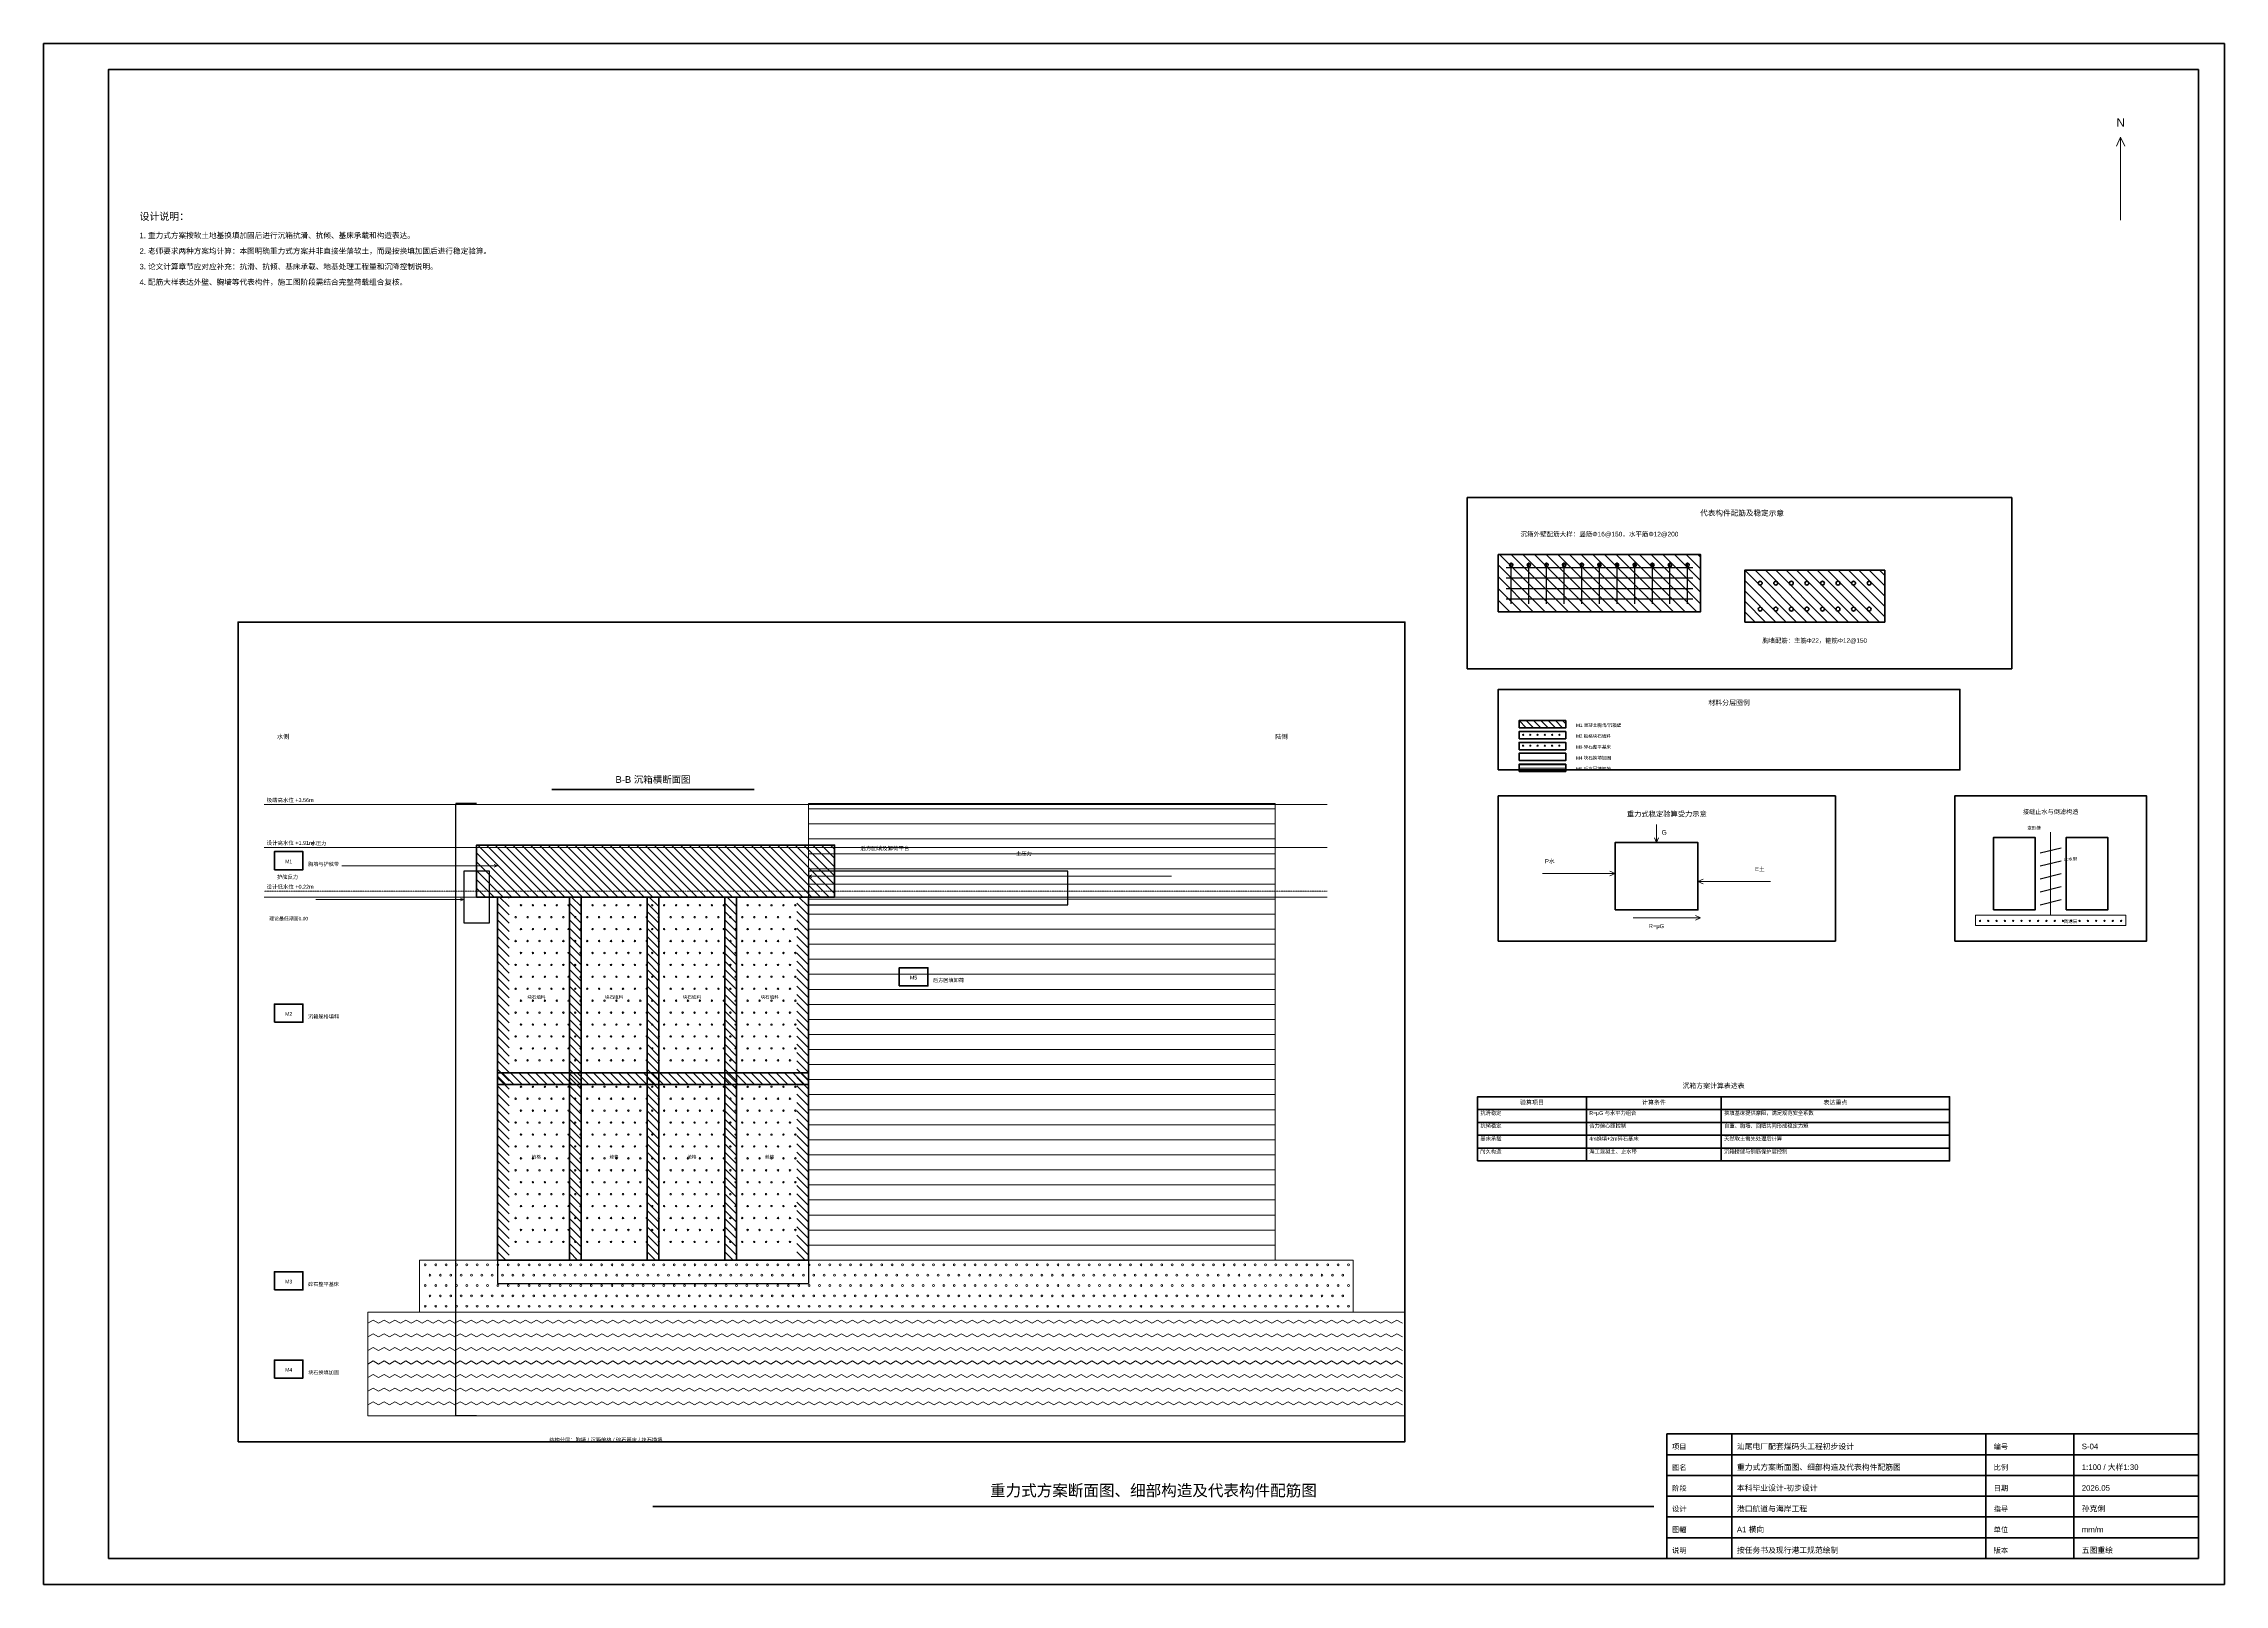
# Model space of a CAD drawing. Header units: millimetres. Extents: x 0 to 84100, y 0 to 59400.
import ezdxf
from ezdxf.enums import TextEntityAlignment as Align

# ---------------------------------------------------------------- set-up
doc = ezdxf.new("R2010")
doc.units = ezdxf.units.MM
doc.linetypes.add('CENTER', pattern=[2, 1.25, -0.25, 0.25, -0.25])
doc.linetypes.add('DASHED', pattern=[0.75, 0.5, -0.25])
for name, color, linetype, lineweight in [('0_FRAME', 7, 'Continuous', 70), ('1_MAIN', 1, 'Continuous', 50), ('2_SECONDARY', 2, 'Continuous', 25), ('3_CENTERLINE', 4, 'CENTER', 15), ('3_WATER', 4, 'DASHED', 15), ('3_WATER_LEVEL', 4, 'Continuous', 15), ('4_HATCH', 8, 'Continuous', 13), ('5_DIM', 3, 'Continuous', 15), ('6_TEXT', 7, 'Continuous', 25)]:
    doc.layers.add(name, color=color, linetype=linetype, lineweight=lineweight)
doc.styles.get("Standard").update_dxf_attribs({"font": 'arial.ttf'})
doc.dimstyles.new('ISO-25', dxfattribs={"dimtxt": 2.5, "dimasz": 2.5, "dimexe": 1.25, "dimexo": 0.625, "dimtad": 1, "dimtxsty": 'Standard', "dimcen": 2.5, "dimadec": 0, "dimazin": 0, "dimtfac": 1, "dimtmove": 0, "dimatfit": 3, "dimfxl": 1, "dimarcsym": 0})

# ---------------------------------------------------------------- blocks, each defined once
blk = doc.blocks.new('*D1')
at = {"layer": '5_DIM', "color": 0, "lineweight": -2, "transparency": 16777216}
for p, q in [((17500, 12499), (17500, 11599)), ((29500, 12499), (29500, 11599)), ((17502, 11600), (29498, 11600))]:
    blk.add_line(p, q, dxfattribs=at)
at = {"layer": '5_DIM', "color": 0, "transparency": 16777216}
for points in [[(17502, 11600), (17502, 11600), (17500, 11600)], [(29498, 11600), (29498, 11600), (29500, 11600)]]:
    blk.add_solid(points, dxfattribs=at)
at = {"layer": 'Defpoints', "color": 0, "transparency": 16777216}
for p in [(17500, 12500), (29500, 12500), (29500, 11600)]:
    blk.add_point(p, dxfattribs=at)
at = {"layer": '5_DIM', "color": 0, "transparency": 16777216, "insert": (23500, 11602), "char_height": 2.5, "attachment_point": 5}
blk.add_mtext('12000', dxfattribs=at)
blk = doc.blocks.new('*D2')
at = {"layer": '5_DIM', "color": 0, "lineweight": -2, "transparency": 16777216}
for p, q in [((16699, 30100), (15899, 30100)), ((15900, 6503), (15900, 30098)), ((16699, 6500), (15899, 6500))]:
    blk.add_line(p, q, dxfattribs=at)
at = {"layer": '5_DIM', "color": 0, "transparency": 16777216}
for points in [[(15900, 30098), (15900, 30098), (15900, 30100)], [(15900, 6503), (15900, 6503), (15900, 6500)]]:
    blk.add_solid(points, dxfattribs=at)
at = {"layer": 'Defpoints', "color": 0, "transparency": 16777216}
for p in [(15900, 30100), (16700, 30100), (16700, 6500)]:
    blk.add_point(p, dxfattribs=at)
at = {"layer": '5_DIM', "color": 0, "transparency": 16777216, "insert": (15898, 18300), "char_height": 2.5, "attachment_point": 5, "rotation": 90}
blk.add_mtext('23600', dxfattribs=at)

msp = doc.modelspace()

# ---------------------------------------------------------------- linework, layer by layer
at = {"layer": '0_FRAME'}
for p, q in [((19600, 30640), (27400, 30640)), ((65100, 1000), (65100, 5800)), ((74900, 1000), (74900, 5800)), ((78300, 1000), (78300, 5800)), ((62600, 5000), (83100, 5000)), ((62600, 4200), (83100, 4200)), ((62600, 3400), (83100, 3400)), ((23500, 3000), (62100, 3000)), ((62600, 2600), (83100, 2600)), ((62600, 1800), (83100, 1800))]:
    msp.add_line(p, q, dxfattribs=at)
for points in [[(0, 0), (84100, 0), (84100, 59400), (0, 59400)], [(2500, 1000), (83100, 1000), (83100, 58400), (2500, 58400)], [(54900, 35300), (75900, 35300), (75900, 41900), (54900, 41900)], [(7500, 5500), (52500, 5500), (52500, 37100), (7500, 37100)], [(56100, 31400), (73900, 31400), (73900, 34500), (56100, 34500)], [(56900, 33020), (58700, 33020), (58700, 33300), (56900, 33300)], [(56900, 32600), (58700, 32600), (58700, 32880), (56900, 32880)], [(56900, 32180), (58700, 32180), (58700, 32460), (56900, 32460)], [(56900, 31760), (58700, 31760), (58700, 32040), (56900, 32040)], [(56900, 31340), (58700, 31340), (58700, 31620), (56900, 31620)], [(56100, 24800), (69100, 24800), (69100, 30400), (56100, 30400)], [(73700, 24800), (81100, 24800), (81100, 30400), (73700, 30400)], [(8900, 27550), (10000, 27550), (10000, 28250), (8900, 28250)], [(33000, 23070), (34100, 23070), (34100, 23770), (33000, 23770)], [(8900, 21670), (10000, 21670), (10000, 22370), (8900, 22370)], [(55300, 18305), (59500, 18305), (59500, 18800), (55300, 18800)], [(59500, 18305), (64700, 18305), (64700, 18800), (59500, 18800)], [(64700, 18305), (73500, 18305), (73500, 18800), (64700, 18800)], [(55300, 17810), (59500, 17810), (59500, 18305), (55300, 18305)], [(55300, 17315), (59500, 17315), (59500, 17810), (55300, 17810)], [(59500, 17810), (64700, 17810), (64700, 18305), (59500, 18305)], [(59500, 17315), (64700, 17315), (64700, 17810), (59500, 17810)], [(64700, 17810), (73500, 17810), (73500, 18305), (64700, 18305)], [(64700, 17315), (73500, 17315), (73500, 17810), (64700, 17810)], [(55300, 16820), (59500, 16820), (59500, 17315), (55300, 17315)], [(55300, 16325), (59500, 16325), (59500, 16820), (55300, 16820)], [(59500, 16820), (64700, 16820), (64700, 17315), (59500, 17315)], [(59500, 16325), (64700, 16325), (64700, 16820), (59500, 16820)], [(64700, 16820), (73500, 16820), (73500, 17315), (64700, 17315)], [(64700, 16325), (73500, 16325), (73500, 16820), (64700, 16820)], [(8900, 11350), (10000, 11350), (10000, 12050), (8900, 12050)], [(8900, 7950), (10000, 7950), (10000, 8650), (8900, 8650)], [(62600, 1000), (83100, 1000), (83100, 5800), (62600, 5800)]]:
    msp.add_lwpolyline(points, close=True, dxfattribs=at)
at = {"layer": '1_MAIN'}
for points in [[(56100, 37500), (63900, 37500), (63900, 39700), (56100, 39700)], [(65600, 37100), (71000, 37100), (71000, 39100), (65600, 39100)], [(60600, 26000), (63800, 26000), (63800, 28600), (60600, 28600)], [(75200, 26000), (76800, 26000), (76800, 28800), (75200, 28800)], [(78000, 26000), (79600, 26000), (79600, 28800), (78000, 28800)], [(16700, 26500), (30500, 26500), (30500, 28500), (16700, 28500)], [(17500, 12500), (29500, 12500), (29500, 26500), (17500, 26500)], [(20275, 12500), (20725, 12500), (20725, 26500), (20275, 26500)], [(23275, 12500), (23725, 12500), (23725, 26500), (23275, 26500)], [(26275, 12500), (26725, 12500), (26725, 26500), (26275, 26500)], [(17500, 19275), (29500, 19275), (29500, 19725), (17500, 19725)]]:
    msp.add_lwpolyline(points, close=True, dxfattribs=at)
for centre, radius in [((56600, 39300), 65), ((57280, 39300), 65), ((57960, 39300), 65), ((58640, 39300), 65), ((59320, 39300), 65), ((60000, 39300), 65), ((60680, 39300), 65), ((61360, 39300), 65), ((62040, 39300), 65), ((62720, 39300), 65), ((63400, 39300), 65), ((66200, 38600), 75), ((66800, 38600), 75), ((67400, 38600), 75), ((68000, 38600), 75), ((68600, 38600), 75), ((69200, 38600), 75), ((69800, 38600), 75), ((70400, 38600), 75), ((66200, 37600), 75), ((66800, 37600), 75), ((67400, 37600), 75), ((68000, 37600), 75), ((68600, 37600), 75), ((69200, 37600), 75), ((69800, 37600), 75), ((70400, 37600), 75)]:
    msp.add_circle(centre, radius, dxfattribs=at)
at = {"layer": '2_SECONDARY'}
for p, q in [((56400, 39200), (63600, 39200)), ((56400, 38800), (63600, 38800)), ((56600, 37800), (56600, 39400)), ((57280, 37800), (57280, 39400)), ((57960, 37800), (57960, 39400)), ((58640, 37800), (58640, 39400)), ((59320, 37800), (59320, 39400)), ((60000, 37800), (60000, 39400)), ((60680, 37800), (60680, 39400)), ((61360, 37800), (61360, 39400)), ((62040, 37800), (62040, 39400)), ((62720, 37800), (62720, 39400)), ((63400, 37800), (63400, 39400)), ((56400, 38400), (63600, 38400)), ((56400, 38000), (63600, 38000)), ((77000, 28200), (77800, 28400)), ((77000, 27700), (77800, 27900)), ((77000, 27200), (77800, 27400)), ((77000, 26700), (77800, 26900)), ((77000, 26200), (77800, 26400))]:
    msp.add_line(p, q, dxfattribs=at)
for points in [[(16200, 25500), (17200, 25500), (17200, 27500), (16200, 27500)], [(29500, 26200), (39500, 26200), (39500, 27500), (29500, 27500)]]:
    msp.add_lwpolyline(points, close=True, dxfattribs=at)
at = {"layer": '3_CENTERLINE'}
msp.add_line((77400, 25800), (77400, 29000), dxfattribs=at)
at = {"layer": '3_WATER'}
msp.add_line((8500, 26720), (49500, 26720), dxfattribs=at)
at = {"layer": '3_WATER_LEVEL'}
for p, q in [((8500, 30060), (49500, 30060)), ((8500, 28410), (49500, 28410))]:
    msp.add_line(p, q, dxfattribs=at)
at = {"layer": '4_HATCH'}
for p, q in [((58350, 37500), (56150, 39700)), ((58800, 37500), (56600, 39700)), ((59250, 37500), (57050, 39700)), ((59700, 37500), (57500, 39700)), ((60150, 37500), (57950, 39700)), ((60600, 37500), (58400, 39700)), ((61050, 37500), (58850, 39700)), ((61500, 37500), (59300, 39700)), ((61950, 37500), (59750, 39700)), ((62400, 37500), (60200, 39700)), ((62850, 37500), (60650, 39700)), ((63300, 37500), (61100, 39700)), ((63750, 37500), (61550, 39700)), ((63900, 37800), (62000, 39700)), ((63900, 38250), (62450, 39700)), ((63900, 38700), (62900, 39700)), ((63900, 39150), (63350, 39700)), ((63900, 39600), (63800, 39700)), ((57900, 37500), (56100, 39300)), ((57450, 37500), (56100, 38850)), ((67600, 37100), (65600, 39100)), ((67200, 37100), (65600, 38700)), ((68000, 37100), (66000, 39100)), ((68400, 37100), (66400, 39100)), ((68800, 37100), (66800, 39100)), ((69200, 37100), (67200, 39100)), ((69600, 37100), (67600, 39100)), ((70000, 37100), (68000, 39100)), ((70400, 37100), (68400, 39100)), ((70800, 37100), (68800, 39100)), ((71000, 37300), (69200, 39100)), ((71000, 37700), (69600, 39100)), ((71000, 38100), (70000, 39100)), ((71000, 38500), (70400, 39100)), ((71000, 38900), (70800, 39100)), ((57000, 37500), (56100, 38400)), ((56550, 37500), (56100, 37950)), ((66800, 37100), (65600, 38300)), ((66400, 37100), (65600, 37900)), ((56100, 37500), (56100, 37500)), ((66000, 37100), (65600, 37500)), ((65600, 37100), (65600, 37100)), ((57180, 33020), (56900, 33300)), ((56900, 33020), (56900, 33020)), ((57460, 33020), (57180, 33300)), ((57740, 33020), (57460, 33300)), ((58020, 33020), (57740, 33300)), ((58300, 33020), (58020, 33300)), ((58580, 33020), (58300, 33300)), ((58700, 33180), (58580, 33300)), ((56900, 31590), (58700, 31590)), ((56900, 31465), (58700, 31465)), ((29500, 29900), (47500, 29900)), ((29500, 29320), (47500, 29320)), ((29500, 28740), (47500, 28740)), ((18400, 26500), (16700, 28200)), ((18060, 26500), (16700, 27860)), ((18740, 26500), (16740, 28500)), ((19080, 26500), (17080, 28500)), ((19420, 26500), (17420, 28500)), ((19760, 26500), (17760, 28500)), ((20100, 26500), (18100, 28500)), ((20440, 26500), (18440, 28500)), ((20780, 26500), (18780, 28500)), ((21120, 26500), (19120, 28500)), ((21460, 26500), (19460, 28500)), ((21800, 26500), (19800, 28500)), ((22140, 26500), (20140, 28500)), ((22480, 26500), (20480, 28500)), ((22820, 26500), (20820, 28500)), ((23160, 26500), (21160, 28500)), ((23500, 26500), (21500, 28500)), ((23840, 26500), (21840, 28500)), ((24180, 26500), (22180, 28500)), ((24520, 26500), (22520, 28500)), ((24860, 26500), (22860, 28500)), ((25200, 26500), (23200, 28500)), ((25540, 26500), (23540, 28500)), ((25880, 26500), (23880, 28500)), ((26220, 26500), (24220, 28500)), ((26560, 26500), (24560, 28500)), ((26900, 26500), (24900, 28500)), ((27240, 26500), (25240, 28500)), ((27580, 26500), (25580, 28500)), ((27920, 26500), (25920, 28500)), ((28260, 26500), (26260, 28500)), ((28600, 26500), (26600, 28500)), ((28940, 26500), (26940, 28500)), ((29280, 26500), (27280, 28500)), ((29620, 26500), (27620, 28500)), ((29960, 26500), (27960, 28500)), ((30300, 26500), (28300, 28500)), ((30500, 26640), (28640, 28500)), ((30500, 26980), (28980, 28500)), ((30500, 27320), (29320, 28500)), ((29500, 28160), (47500, 28160)), ((30500, 27660), (29660, 28500)), ((30500, 28000), (30000, 28500)), ((30500, 28340), (30340, 28500)), ((17720, 26500), (16700, 27520)), ((17380, 26500), (16700, 27180)), ((29500, 27580), (47500, 27580)), ((29500, 27000), (47500, 27000)), ((17040, 26500), (16700, 26840)), ((16700, 26500), (16700, 26500)), ((17950, 25810), (17500, 26260)), ((17950, 26130), (17580, 26500)), ((17950, 26450), (17900, 26500)), ((20725, 25810), (20275, 26260)), ((20725, 26130), (20355, 26500)), ((20725, 26450), (20675, 26500)), ((23725, 25810), (23275, 26260)), ((23725, 26130), (23355, 26500)), ((23725, 26450), (23675, 26500)), ((26725, 25810), (26275, 26260)), ((26725, 26130), (26355, 26500)), ((26725, 26450), (26675, 26500)), ((29500, 25810), (29050, 26260)), ((29500, 26130), (29130, 26500)), ((29500, 26450), (29450, 26500)), ((29500, 26420), (47500, 26420)), ((17950, 25490), (17500, 25940)), ((17950, 25170), (17500, 25620)), ((17950, 24850), (17500, 25300)), ((20725, 25490), (20275, 25940)), ((20725, 25170), (20275, 25620)), ((20725, 24850), (20275, 25300)), ((23725, 25490), (23275, 25940)), ((23725, 25170), (23275, 25620)), ((23725, 24850), (23275, 25300)), ((26725, 25490), (26275, 25940)), ((26725, 25170), (26275, 25620)), ((26725, 24850), (26275, 25300)), ((29500, 25490), (29050, 25940)), ((29500, 25170), (29050, 25620)), ((29500, 24850), (29050, 25300)), ((29500, 25840), (47500, 25840)), ((29500, 25260), (47500, 25260)), ((17950, 24530), (17500, 24980)), ((17950, 24210), (17500, 24660)), ((20725, 24530), (20275, 24980)), ((20725, 24210), (20275, 24660)), ((23725, 24530), (23275, 24980)), ((23725, 24210), (23275, 24660)), ((26725, 24530), (26275, 24980)), ((26725, 24210), (26275, 24660)), ((29500, 24530), (29050, 24980)), ((29500, 24210), (29050, 24660)), ((29500, 24680), (47500, 24680)), ((17950, 23890), (17500, 24340)), ((17950, 23570), (17500, 24020)), ((17950, 23250), (17500, 23700)), ((20725, 23890), (20275, 24340)), ((20725, 23570), (20275, 24020)), ((20725, 23250), (20275, 23700)), ((23725, 23890), (23275, 24340)), ((23725, 23570), (23275, 24020)), ((23725, 23250), (23275, 23700)), ((26725, 23890), (26275, 24340)), ((26725, 23570), (26275, 24020)), ((26725, 23250), (26275, 23700)), ((29500, 23890), (29050, 24340)), ((29500, 23570), (29050, 24020)), ((29500, 23250), (29050, 23700)), ((29500, 24100), (47500, 24100)), ((17950, 22930), (17500, 23380)), ((17950, 22610), (17500, 23060)), ((17950, 22290), (17500, 22740)), ((20725, 22930), (20275, 23380)), ((20725, 22610), (20275, 23060)), ((20725, 22290), (20275, 22740)), ((23725, 22930), (23275, 23380)), ((23725, 22610), (23275, 23060)), ((23725, 22290), (23275, 22740)), ((26725, 22930), (26275, 23380)), ((26725, 22610), (26275, 23060)), ((26725, 22290), (26275, 22740)), ((29500, 22930), (29050, 23380)), ((29500, 22610), (29050, 23060)), ((29500, 22290), (29050, 22740)), ((29500, 23520), (47500, 23520)), ((29500, 22940), (47500, 22940)), ((17950, 21970), (17500, 22420)), ((17950, 21650), (17500, 22100)), ((20725, 21970), (20275, 22420)), ((20725, 21650), (20275, 22100)), ((23725, 21970), (23275, 22420)), ((23725, 21650), (23275, 22100)), ((26725, 21970), (26275, 22420)), ((26725, 21650), (26275, 22100)), ((29500, 21970), (29050, 22420)), ((29500, 21650), (29050, 22100)), ((29500, 22360), (47500, 22360)), ((17950, 21330), (17500, 21780)), ((17950, 21010), (17500, 21460)), ((17950, 20690), (17500, 21140)), ((20725, 21330), (20275, 21780)), ((20725, 21010), (20275, 21460)), ((20725, 20690), (20275, 21140)), ((23725, 21330), (23275, 21780)), ((23725, 21010), (23275, 21460)), ((23725, 20690), (23275, 21140)), ((26725, 21330), (26275, 21780)), ((26725, 21010), (26275, 21460)), ((26725, 20690), (26275, 21140)), ((29500, 21330), (29050, 21780)), ((29500, 21010), (29050, 21460)), ((29500, 20690), (29050, 21140)), ((29500, 21780), (47500, 21780)), ((29500, 21200), (47500, 21200)), ((17950, 20370), (17500, 20820)), ((17950, 20050), (17500, 20500)), ((20725, 20370), (20275, 20820)), ((20725, 20050), (20275, 20500)), ((23725, 20370), (23275, 20820)), ((23725, 20050), (23275, 20500)), ((26725, 20370), (26275, 20820)), ((26725, 20050), (26275, 20500)), ((29500, 20370), (29050, 20820)), ((29500, 20050), (29050, 20500)), ((29500, 20620), (47500, 20620)), ((17950, 19730), (17500, 20180)), ((17950, 19410), (17500, 19860)), ((17820, 19275), (17500, 19595)), ((17950, 19090), (17500, 19540)), ((18140, 19275), (17690, 19725)), ((18460, 19275), (18010, 19725)), ((18780, 19275), (18330, 19725)), ((19100, 19275), (18650, 19725)), ((19420, 19275), (18970, 19725)), ((19740, 19275), (19290, 19725)), ((20060, 19275), (19610, 19725)), ((20380, 19275), (19930, 19725)), ((20700, 19275), (20250, 19725)), ((20725, 19730), (20275, 20180)), ((20725, 19410), (20275, 19860)), ((20725, 19090), (20275, 19540)), ((21020, 19275), (20570, 19725)), ((21340, 19275), (20890, 19725)), ((21660, 19275), (21210, 19725)), ((21980, 19275), (21530, 19725)), ((22300, 19275), (21850, 19725)), ((22620, 19275), (22170, 19725)), ((22940, 19275), (22490, 19725)), ((23260, 19275), (22810, 19725)), ((23580, 19275), (23130, 19725)), ((23725, 19730), (23275, 20180)), ((23725, 19410), (23275, 19860)), ((23725, 19090), (23275, 19540)), ((23900, 19275), (23450, 19725)), ((24220, 19275), (23770, 19725)), ((24540, 19275), (24090, 19725)), ((24860, 19275), (24410, 19725)), ((25180, 19275), (24730, 19725)), ((25500, 19275), (25050, 19725)), ((25820, 19275), (25370, 19725)), ((26140, 19275), (25690, 19725)), ((26460, 19275), (26010, 19725)), ((26725, 19730), (26275, 20180)), ((26725, 19410), (26275, 19860)), ((26725, 19090), (26275, 19540)), ((26780, 19275), (26330, 19725)), ((27100, 19275), (26650, 19725)), ((27420, 19275), (26970, 19725)), ((27740, 19275), (27290, 19725)), ((28060, 19275), (27610, 19725)), ((28380, 19275), (27930, 19725)), ((28700, 19275), (28250, 19725)), ((29020, 19275), (28570, 19725)), ((29340, 19275), (28890, 19725)), ((29500, 19730), (29050, 20180)), ((29500, 19410), (29050, 19860)), ((29500, 19090), (29050, 19540)), ((29500, 19435), (29210, 19725)), ((29500, 20040), (47500, 20040)), ((29500, 19460), (47500, 19460)), ((17500, 19275), (17500, 19275)), ((17950, 18770), (17500, 19220)), ((17950, 18450), (17500, 18900)), ((17950, 18130), (17500, 18580)), ((20725, 18770), (20275, 19220)), ((20725, 18450), (20275, 18900)), ((20725, 18130), (20275, 18580)), ((23725, 18770), (23275, 19220)), ((23725, 18450), (23275, 18900)), ((23725, 18130), (23275, 18580)), ((26725, 18770), (26275, 19220)), ((26725, 18450), (26275, 18900)), ((26725, 18130), (26275, 18580)), ((29500, 18770), (29050, 19220)), ((29500, 18450), (29050, 18900)), ((29500, 18130), (29050, 18580)), ((29500, 18880), (47500, 18880)), ((17950, 17810), (17500, 18260)), ((17950, 17490), (17500, 17940)), ((20725, 17810), (20275, 18260)), ((20725, 17490), (20275, 17940)), ((23725, 17810), (23275, 18260)), ((23725, 17490), (23275, 17940)), ((26725, 17810), (26275, 18260)), ((26725, 17490), (26275, 17940)), ((29500, 17810), (29050, 18260)), ((29500, 17490), (29050, 17940)), ((29500, 18300), (47500, 18300)), ((29500, 17720), (47500, 17720)), ((17950, 17170), (17500, 17620)), ((17950, 16850), (17500, 17300)), ((17950, 16530), (17500, 16980)), ((20725, 17170), (20275, 17620)), ((20725, 16850), (20275, 17300)), ((20725, 16530), (20275, 16980)), ((23725, 17170), (23275, 17620)), ((23725, 16850), (23275, 17300)), ((23725, 16530), (23275, 16980)), ((26725, 17170), (26275, 17620)), ((26725, 16850), (26275, 17300)), ((26725, 16530), (26275, 16980)), ((29500, 17170), (29050, 17620)), ((29500, 16850), (29050, 17300)), ((29500, 16530), (29050, 16980)), ((29500, 17140), (47500, 17140)), ((17950, 16210), (17500, 16660)), ((17950, 15890), (17500, 16340)), ((17950, 15570), (17500, 16020)), ((20725, 16210), (20275, 16660)), ((20725, 15890), (20275, 16340)), ((20725, 15570), (20275, 16020)), ((23725, 16210), (23275, 16660)), ((23725, 15890), (23275, 16340)), ((23725, 15570), (23275, 16020)), ((26725, 16210), (26275, 16660)), ((26725, 15890), (26275, 16340)), ((26725, 15570), (26275, 16020)), ((29500, 16210), (29050, 16660)), ((29500, 15890), (29050, 16340)), ((29500, 15570), (29050, 16020)), ((29500, 16560), (47500, 16560)), ((29500, 15980), (47500, 15980)), ((17950, 15250), (17500, 15700)), ((17950, 14930), (17500, 15380)), ((20725, 15250), (20275, 15700)), ((20725, 14930), (20275, 15380)), ((23725, 15250), (23275, 15700)), ((23725, 14930), (23275, 15380)), ((26725, 15250), (26275, 15700)), ((26725, 14930), (26275, 15380)), ((29500, 15250), (29050, 15700)), ((29500, 14930), (29050, 15380)), ((29500, 15400), (47500, 15400)), ((17950, 14610), (17500, 15060)), ((17950, 14290), (17500, 14740)), ((17950, 13970), (17500, 14420)), ((20725, 14610), (20275, 15060)), ((20725, 14290), (20275, 14740)), ((20725, 13970), (20275, 14420)), ((23725, 14610), (23275, 15060)), ((23725, 14290), (23275, 14740)), ((23725, 13970), (23275, 14420)), ((26725, 14610), (26275, 15060)), ((26725, 14290), (26275, 14740)), ((26725, 13970), (26275, 14420)), ((29500, 14610), (29050, 15060)), ((29500, 14290), (29050, 14740)), ((29500, 13970), (29050, 14420)), ((29500, 14820), (47500, 14820)), ((17950, 13650), (17500, 14100)), ((17950, 13330), (17500, 13780)), ((17950, 13010), (17500, 13460)), ((20725, 13650), (20275, 14100)), ((20725, 13330), (20275, 13780)), ((20725, 13010), (20275, 13460)), ((23725, 13650), (23275, 14100)), ((23725, 13330), (23275, 13780)), ((23725, 13010), (23275, 13460)), ((26725, 13650), (26275, 14100)), ((26725, 13330), (26275, 13780)), ((26725, 13010), (26275, 13460)), ((29500, 13650), (29050, 14100)), ((29500, 13330), (29050, 13780)), ((29500, 13010), (29050, 13460)), ((29500, 14240), (47500, 14240)), ((29500, 13660), (47500, 13660)), ((17950, 12690), (17500, 13140)), ((17820, 12500), (17500, 12820)), ((20725, 12690), (20275, 13140)), ((20595, 12500), (20275, 12820)), ((23725, 12690), (23275, 13140)), ((23595, 12500), (23275, 12820)), ((26725, 12690), (26275, 13140)), ((26595, 12500), (26275, 12820)), ((29500, 12690), (29050, 13140)), ((29370, 12500), (29050, 12820)), ((29500, 13080), (47500, 13080)), ((17500, 12500), (17500, 12500)), ((20275, 12500), (20275, 12500)), ((23275, 12500), (23275, 12500)), ((26275, 12500), (26275, 12500)), ((29050, 12500), (29050, 12500)), ((12500, 10070), (12710, 10187.6)), ((12710, 10187.6), (12920, 10070)), ((12920, 10070), (13130, 10187.6)), ((13130, 10187.6), (13340, 10070)), ((13340, 10070), (13550, 10187.6)), ((13550, 10187.6), (13760, 10070)), ((13760, 10070), (13970, 10187.6)), ((13970, 10187.6), (14180, 10070)), ((14180, 10070), (14390, 10187.6)), ((14390, 10187.6), (14600, 10070)), ((14600, 10070), (14810, 10187.6)), ((14810, 10187.6), (15020, 10070)), ((15020, 10070), (15230, 10187.6)), ((15230, 10187.6), (15440, 10070)), ((15440, 10070), (15650, 10187.6)), ((15650, 10187.6), (15860, 10070)), ((15860, 10070), (16070, 10187.6)), ((16070, 10187.6), (16280, 10070)), ((16280, 10070), (16490, 10187.6)), ((16490, 10187.6), (16700, 10070)), ((16700, 10070), (16910, 10187.6)), ((16910, 10187.6), (17120, 10070)), ((17120, 10070), (17330, 10187.6)), ((17330, 10187.6), (17540, 10070)), ((17540, 10070), (17750, 10187.6)), ((17750, 10187.6), (17960, 10070)), ((17960, 10070), (18170, 10187.6)), ((18170, 10187.6), (18380, 10070)), ((18380, 10070), (18590, 10187.6)), ((18590, 10187.6), (18800, 10070)), ((18800, 10070), (19010, 10187.6)), ((19010, 10187.6), (19220, 10070)), ((19220, 10070), (19430, 10187.6)), ((19430, 10187.6), (19640, 10070)), ((19640, 10070), (19850, 10187.6)), ((19850, 10187.6), (20060, 10070)), ((20060, 10070), (20270, 10187.6)), ((20270, 10187.6), (20480, 10070)), ((20480, 10070), (20690, 10187.6)), ((20690, 10187.6), (20900, 10070)), ((20900, 10070), (21110, 10187.6)), ((21110, 10187.6), (21320, 10070)), ((21320, 10070), (21530, 10187.6)), ((21530, 10187.6), (21740, 10070)), ((21740, 10070), (21950, 10187.6)), ((21950, 10187.6), (22160, 10070)), ((22160, 10070), (22370, 10187.6)), ((22370, 10187.6), (22580, 10070)), ((22580, 10070), (22790, 10187.6)), ((22790, 10187.6), (23000, 10070)), ((23000, 10070), (23210, 10187.6)), ((23210, 10187.6), (23420, 10070)), ((23420, 10070), (23630, 10187.6)), ((23630, 10187.6), (23840, 10070)), ((23840, 10070), (24050, 10187.6)), ((24050, 10187.6), (24260, 10070)), ((24260, 10070), (24470, 10187.6)), ((24470, 10187.6), (24680, 10070)), ((24680, 10070), (24890, 10187.6)), ((24890, 10187.6), (25100, 10070)), ((25100, 10070), (25310, 10187.6)), ((25310, 10187.6), (25520, 10070)), ((25520, 10070), (25730, 10187.6)), ((25730, 10187.6), (25940, 10070)), ((25940, 10070), (26150, 10187.6)), ((26150, 10187.6), (26360, 10070)), ((26360, 10070), (26570, 10187.6)), ((26570, 10187.6), (26780, 10070)), ((26780, 10070), (26990, 10187.6)), ((26990, 10187.6), (27200, 10070)), ((27200, 10070), (27410, 10187.6)), ((27410, 10187.6), (27620, 10070)), ((27620, 10070), (27830, 10187.6)), ((27830, 10187.6), (28040, 10070)), ((28040, 10070), (28250, 10187.6)), ((28250, 10187.6), (28460, 10070)), ((28460, 10070), (28670, 10187.6)), ((28670, 10187.6), (28880, 10070)), ((28880, 10070), (29090, 10187.6)), ((29090, 10187.6), (29300, 10070)), ((29300, 10070), (29510, 10187.6)), ((29510, 10187.6), (29720, 10070)), ((29720, 10070), (29930, 10187.6)), ((29930, 10187.6), (30140, 10070)), ((30140, 10070), (30350, 10187.6)), ((30350, 10187.6), (30560, 10070)), ((30560, 10070), (30770, 10187.6)), ((30770, 10187.6), (30980, 10070)), ((30980, 10070), (31190, 10187.6)), ((31190, 10187.6), (31400, 10070)), ((31400, 10070), (31610, 10187.6)), ((31610, 10187.6), (31820, 10070)), ((31820, 10070), (32030, 10187.6)), ((32030, 10187.6), (32240, 10070)), ((32240, 10070), (32450, 10187.6)), ((32450, 10187.6), (32660, 10070)), ((32660, 10070), (32870, 10187.6)), ((32870, 10187.6), (33080, 10070)), ((33080, 10070), (33290, 10187.6)), ((33290, 10187.6), (33500, 10070)), ((33500, 10070), (33710, 10187.6)), ((33710, 10187.6), (33920, 10070)), ((33920, 10070), (34130, 10187.6)), ((34130, 10187.6), (34340, 10070)), ((34340, 10070), (34550, 10187.6)), ((34550, 10187.6), (34760, 10070)), ((34760, 10070), (34970, 10187.6)), ((34970, 10187.6), (35180, 10070)), ((35180, 10070), (35390, 10187.6)), ((35390, 10187.6), (35600, 10070)), ((35600, 10070), (35810, 10187.6)), ((35810, 10187.6), (36020, 10070)), ((36020, 10070), (36230, 10187.6)), ((36230, 10187.6), (36440, 10070)), ((36440, 10070), (36650, 10187.6)), ((36650, 10187.6), (36860, 10070)), ((36860, 10070), (37070, 10187.6)), ((37070, 10187.6), (37280, 10070)), ((37280, 10070), (37490, 10187.6)), ((37490, 10187.6), (37700, 10070)), ((37700, 10070), (37910, 10187.6)), ((37910, 10187.6), (38120, 10070)), ((38120, 10070), (38330, 10187.6)), ((38330, 10187.6), (38540, 10070)), ((38540, 10070), (38750, 10187.6)), ((38750, 10187.6), (38960, 10070)), ((38960, 10070), (39170, 10187.6)), ((39170, 10187.6), (39380, 10070)), ((39380, 10070), (39590, 10187.6)), ((39590, 10187.6), (39800, 10070)), ((39800, 10070), (40010, 10187.6)), ((40010, 10187.6), (40220, 10070)), ((40220, 10070), (40430, 10187.6)), ((40430, 10187.6), (40640, 10070)), ((40640, 10070), (40850, 10187.6)), ((40850, 10187.6), (41060, 10070)), ((41060, 10070), (41270, 10187.6)), ((41270, 10187.6), (41480, 10070)), ((41480, 10070), (41690, 10187.6)), ((41690, 10187.6), (41900, 10070)), ((41900, 10070), (42110, 10187.6)), ((42110, 10187.6), (42320, 10070)), ((42320, 10070), (42530, 10187.6)), ((42530, 10187.6), (42740, 10070)), ((42740, 10070), (42950, 10187.6)), ((42950, 10187.6), (43160, 10070)), ((43160, 10070), (43370, 10187.6)), ((43370, 10187.6), (43580, 10070)), ((43580, 10070), (43790, 10187.6)), ((43790, 10187.6), (44000, 10070)), ((44000, 10070), (44210, 10187.6)), ((44210, 10187.6), (44420, 10070)), ((44420, 10070), (44630, 10187.6)), ((44630, 10187.6), (44840, 10070)), ((44840, 10070), (45050, 10187.6)), ((45050, 10187.6), (45260, 10070)), ((45260, 10070), (45470, 10187.6)), ((45470, 10187.6), (45680, 10070)), ((45680, 10070), (45890, 10187.6)), ((45890, 10187.6), (46100, 10070)), ((46100, 10070), (46310, 10187.6)), ((46310, 10187.6), (46520, 10070)), ((46520, 10070), (46730, 10187.6)), ((46730, 10187.6), (46940, 10070)), ((46940, 10070), (47150, 10187.6)), ((47150, 10187.6), (47360, 10070)), ((47360, 10070), (47570, 10187.6)), ((47570, 10187.6), (47780, 10070)), ((47780, 10070), (47990, 10187.6)), ((47990, 10187.6), (48200, 10070)), ((48200, 10070), (48410, 10187.6)), ((48410, 10187.6), (48620, 10070)), ((48620, 10070), (48830, 10187.6)), ((48830, 10187.6), (49040, 10070)), ((49040, 10070), (49250, 10187.6)), ((49250, 10187.6), (49460, 10070)), ((49460, 10070), (49670, 10187.6)), ((49670, 10187.6), (49880, 10070)), ((49880, 10070), (50090, 10187.6)), ((50090, 10187.6), (50300, 10070)), ((50300, 10070), (50510, 10187.6)), ((50510, 10187.6), (50720, 10070)), ((50720, 10070), (50930, 10187.6)), ((50930, 10187.6), (51140, 10070)), ((51140, 10070), (51350, 10187.6)), ((51350, 10187.6), (51560, 10070)), ((51560, 10070), (51770, 10187.6)), ((51770, 10187.6), (51980, 10070)), ((51980, 10070), (52190, 10187.6)), ((52190, 10187.6), (52400, 10070)), ((12500, 9545), (12710, 9662.6)), ((12710, 9662.6), (12920, 9545)), ((12920, 9545), (13130, 9662.6)), ((13130, 9662.6), (13340, 9545)), ((13340, 9545), (13550, 9662.6)), ((13550, 9662.6), (13760, 9545)), ((13760, 9545), (13970, 9662.6)), ((13970, 9662.6), (14180, 9545)), ((14180, 9545), (14390, 9662.6)), ((14390, 9662.6), (14600, 9545)), ((14600, 9545), (14810, 9662.6)), ((14810, 9662.6), (15020, 9545)), ((15020, 9545), (15230, 9662.6)), ((15230, 9662.6), (15440, 9545)), ((15440, 9545), (15650, 9662.6)), ((15650, 9662.6), (15860, 9545)), ((15860, 9545), (16070, 9662.6)), ((16070, 9662.6), (16280, 9545)), ((16280, 9545), (16490, 9662.6)), ((16490, 9662.6), (16700, 9545)), ((16700, 9545), (16910, 9662.6)), ((16910, 9662.6), (17120, 9545)), ((17120, 9545), (17330, 9662.6)), ((17330, 9662.6), (17540, 9545)), ((17540, 9545), (17750, 9662.6)), ((17750, 9662.6), (17960, 9545)), ((17960, 9545), (18170, 9662.6)), ((18170, 9662.6), (18380, 9545)), ((18380, 9545), (18590, 9662.6)), ((18590, 9662.6), (18800, 9545)), ((18800, 9545), (19010, 9662.6)), ((19010, 9662.6), (19220, 9545)), ((19220, 9545), (19430, 9662.6)), ((19430, 9662.6), (19640, 9545)), ((19640, 9545), (19850, 9662.6)), ((19850, 9662.6), (20060, 9545)), ((20060, 9545), (20270, 9662.6)), ((20270, 9662.6), (20480, 9545)), ((20480, 9545), (20690, 9662.6)), ((20690, 9662.6), (20900, 9545)), ((20900, 9545), (21110, 9662.6)), ((21110, 9662.6), (21320, 9545)), ((21320, 9545), (21530, 9662.6)), ((21530, 9662.6), (21740, 9545)), ((21740, 9545), (21950, 9662.6)), ((21950, 9662.6), (22160, 9545)), ((22160, 9545), (22370, 9662.6)), ((22370, 9662.6), (22580, 9545)), ((22580, 9545), (22790, 9662.6)), ((22790, 9662.6), (23000, 9545)), ((23000, 9545), (23210, 9662.6)), ((23210, 9662.6), (23420, 9545)), ((23420, 9545), (23630, 9662.6)), ((23630, 9662.6), (23840, 9545)), ((23840, 9545), (24050, 9662.6)), ((24050, 9662.6), (24260, 9545)), ((24260, 9545), (24470, 9662.6)), ((24470, 9662.6), (24680, 9545)), ((24680, 9545), (24890, 9662.6)), ((24890, 9662.6), (25100, 9545)), ((25100, 9545), (25310, 9662.6)), ((25310, 9662.6), (25520, 9545)), ((25520, 9545), (25730, 9662.6)), ((25730, 9662.6), (25940, 9545)), ((25940, 9545), (26150, 9662.6)), ((26150, 9662.6), (26360, 9545)), ((26360, 9545), (26570, 9662.6)), ((26570, 9662.6), (26780, 9545)), ((26780, 9545), (26990, 9662.6)), ((26990, 9662.6), (27200, 9545)), ((27200, 9545), (27410, 9662.6)), ((27410, 9662.6), (27620, 9545)), ((27620, 9545), (27830, 9662.6)), ((27830, 9662.6), (28040, 9545)), ((28040, 9545), (28250, 9662.6)), ((28250, 9662.6), (28460, 9545)), ((28460, 9545), (28670, 9662.6)), ((28670, 9662.6), (28880, 9545)), ((28880, 9545), (29090, 9662.6)), ((29090, 9662.6), (29300, 9545)), ((29300, 9545), (29510, 9662.6)), ((29510, 9662.6), (29720, 9545)), ((29720, 9545), (29930, 9662.6)), ((29930, 9662.6), (30140, 9545)), ((30140, 9545), (30350, 9662.6)), ((30350, 9662.6), (30560, 9545)), ((30560, 9545), (30770, 9662.6)), ((30770, 9662.6), (30980, 9545)), ((30980, 9545), (31190, 9662.6)), ((31190, 9662.6), (31400, 9545)), ((31400, 9545), (31610, 9662.6)), ((31610, 9662.6), (31820, 9545)), ((31820, 9545), (32030, 9662.6)), ((32030, 9662.6), (32240, 9545)), ((32240, 9545), (32450, 9662.6)), ((32450, 9662.6), (32660, 9545)), ((32660, 9545), (32870, 9662.6)), ((32870, 9662.6), (33080, 9545)), ((33080, 9545), (33290, 9662.6)), ((33290, 9662.6), (33500, 9545)), ((33500, 9545), (33710, 9662.6)), ((33710, 9662.6), (33920, 9545)), ((33920, 9545), (34130, 9662.6)), ((34130, 9662.6), (34340, 9545)), ((34340, 9545), (34550, 9662.6)), ((34550, 9662.6), (34760, 9545)), ((34760, 9545), (34970, 9662.6)), ((34970, 9662.6), (35180, 9545)), ((35180, 9545), (35390, 9662.6)), ((35390, 9662.6), (35600, 9545)), ((35600, 9545), (35810, 9662.6)), ((35810, 9662.6), (36020, 9545)), ((36020, 9545), (36230, 9662.6)), ((36230, 9662.6), (36440, 9545)), ((36440, 9545), (36650, 9662.6)), ((36650, 9662.6), (36860, 9545)), ((36860, 9545), (37070, 9662.6)), ((37070, 9662.6), (37280, 9545)), ((37280, 9545), (37490, 9662.6)), ((37490, 9662.6), (37700, 9545)), ((37700, 9545), (37910, 9662.6)), ((37910, 9662.6), (38120, 9545)), ((38120, 9545), (38330, 9662.6)), ((38330, 9662.6), (38540, 9545)), ((38540, 9545), (38750, 9662.6)), ((38750, 9662.6), (38960, 9545)), ((38960, 9545), (39170, 9662.6)), ((39170, 9662.6), (39380, 9545)), ((39380, 9545), (39590, 9662.6)), ((39590, 9662.6), (39800, 9545)), ((39800, 9545), (40010, 9662.6)), ((40010, 9662.6), (40220, 9545)), ((40220, 9545), (40430, 9662.6)), ((40430, 9662.6), (40640, 9545)), ((40640, 9545), (40850, 9662.6)), ((40850, 9662.6), (41060, 9545)), ((41060, 9545), (41270, 9662.6)), ((41270, 9662.6), (41480, 9545)), ((41480, 9545), (41690, 9662.6)), ((41690, 9662.6), (41900, 9545)), ((41900, 9545), (42110, 9662.6)), ((42110, 9662.6), (42320, 9545)), ((42320, 9545), (42530, 9662.6)), ((42530, 9662.6), (42740, 9545)), ((42740, 9545), (42950, 9662.6)), ((42950, 9662.6), (43160, 9545)), ((43160, 9545), (43370, 9662.6)), ((43370, 9662.6), (43580, 9545)), ((43580, 9545), (43790, 9662.6)), ((43790, 9662.6), (44000, 9545)), ((44000, 9545), (44210, 9662.6)), ((44210, 9662.6), (44420, 9545)), ((44420, 9545), (44630, 9662.6)), ((44630, 9662.6), (44840, 9545)), ((44840, 9545), (45050, 9662.6)), ((45050, 9662.6), (45260, 9545)), ((45260, 9545), (45470, 9662.6)), ((45470, 9662.6), (45680, 9545)), ((45680, 9545), (45890, 9662.6)), ((45890, 9662.6), (46100, 9545)), ((46100, 9545), (46310, 9662.6)), ((46310, 9662.6), (46520, 9545)), ((46520, 9545), (46730, 9662.6)), ((46730, 9662.6), (46940, 9545)), ((46940, 9545), (47150, 9662.6)), ((47150, 9662.6), (47360, 9545)), ((47360, 9545), (47570, 9662.6)), ((47570, 9662.6), (47780, 9545)), ((47780, 9545), (47990, 9662.6)), ((47990, 9662.6), (48200, 9545)), ((48200, 9545), (48410, 9662.6)), ((48410, 9662.6), (48620, 9545)), ((48620, 9545), (48830, 9662.6)), ((48830, 9662.6), (49040, 9545)), ((49040, 9545), (49250, 9662.6)), ((49250, 9662.6), (49460, 9545)), ((49460, 9545), (49670, 9662.6)), ((49670, 9662.6), (49880, 9545)), ((49880, 9545), (50090, 9662.6)), ((50090, 9662.6), (50300, 9545)), ((50300, 9545), (50510, 9662.6)), ((50510, 9662.6), (50720, 9545)), ((50720, 9545), (50930, 9662.6)), ((50930, 9662.6), (51140, 9545)), ((51140, 9545), (51350, 9662.6)), ((51350, 9662.6), (51560, 9545)), ((51560, 9545), (51770, 9662.6)), ((51770, 9662.6), (51980, 9545)), ((51980, 9545), (52190, 9662.6)), ((52190, 9662.6), (52400, 9545)), ((12500, 9020), (12710, 9137.6)), ((12500, 8495), (12710, 8612.6)), ((12710, 9137.6), (12920, 9020)), ((12710, 8612.6), (12920, 8495)), ((12920, 9020), (13130, 9137.6)), ((12920, 8495), (13130, 8612.6)), ((13130, 9137.6), (13340, 9020)), ((13130, 8612.6), (13340, 8495)), ((13340, 9020), (13550, 9137.6)), ((13340, 8495), (13550, 8612.6)), ((13550, 9137.6), (13760, 9020)), ((13550, 8612.6), (13760, 8495)), ((13760, 9020), (13970, 9137.6)), ((13760, 8495), (13970, 8612.6)), ((13970, 9137.6), (14180, 9020)), ((13970, 8612.6), (14180, 8495)), ((14180, 9020), (14390, 9137.6)), ((14180, 8495), (14390, 8612.6)), ((14390, 9137.6), (14600, 9020)), ((14390, 8612.6), (14600, 8495)), ((14600, 9020), (14810, 9137.6)), ((14600, 8495), (14810, 8612.6)), ((14810, 9137.6), (15020, 9020)), ((14810, 8612.6), (15020, 8495)), ((15020, 9020), (15230, 9137.6)), ((15020, 8495), (15230, 8612.6)), ((15230, 9137.6), (15440, 9020)), ((15230, 8612.6), (15440, 8495)), ((15440, 9020), (15650, 9137.6)), ((15440, 8495), (15650, 8612.6)), ((15650, 9137.6), (15860, 9020)), ((15650, 8612.6), (15860, 8495)), ((15860, 9020), (16070, 9137.6)), ((15860, 8495), (16070, 8612.6)), ((16070, 9137.6), (16280, 9020)), ((16070, 8612.6), (16280, 8495)), ((16280, 9020), (16490, 9137.6)), ((16280, 8495), (16490, 8612.6)), ((16490, 9137.6), (16700, 9020)), ((16490, 8612.6), (16700, 8495)), ((16700, 9020), (16910, 9137.6)), ((16700, 8495), (16910, 8612.6)), ((16910, 9137.6), (17120, 9020)), ((16910, 8612.6), (17120, 8495)), ((17120, 9020), (17330, 9137.6)), ((17120, 8495), (17330, 8612.6)), ((17330, 9137.6), (17540, 9020)), ((17330, 8612.6), (17540, 8495)), ((17540, 9020), (17750, 9137.6)), ((17540, 8495), (17750, 8612.6)), ((17750, 9137.6), (17960, 9020)), ((17750, 8612.6), (17960, 8495)), ((17960, 9020), (18170, 9137.6)), ((17960, 8495), (18170, 8612.6)), ((18170, 9137.6), (18380, 9020)), ((18170, 8612.6), (18380, 8495)), ((18380, 9020), (18590, 9137.6)), ((18380, 8495), (18590, 8612.6)), ((18590, 9137.6), (18800, 9020)), ((18590, 8612.6), (18800, 8495)), ((18800, 9020), (19010, 9137.6)), ((18800, 8495), (19010, 8612.6)), ((19010, 9137.6), (19220, 9020)), ((19010, 8612.6), (19220, 8495)), ((19220, 9020), (19430, 9137.6)), ((19220, 8495), (19430, 8612.6)), ((19430, 9137.6), (19640, 9020)), ((19430, 8612.6), (19640, 8495)), ((19640, 9020), (19850, 9137.6)), ((19640, 8495), (19850, 8612.6)), ((19850, 9137.6), (20060, 9020)), ((19850, 8612.6), (20060, 8495)), ((20060, 9020), (20270, 9137.6)), ((20060, 8495), (20270, 8612.6)), ((20270, 9137.6), (20480, 9020)), ((20270, 8612.6), (20480, 8495)), ((20480, 9020), (20690, 9137.6)), ((20480, 8495), (20690, 8612.6)), ((20690, 9137.6), (20900, 9020)), ((20690, 8612.6), (20900, 8495)), ((20900, 9020), (21110, 9137.6)), ((20900, 8495), (21110, 8612.6)), ((21110, 9137.6), (21320, 9020)), ((21110, 8612.6), (21320, 8495)), ((21320, 9020), (21530, 9137.6)), ((21320, 8495), (21530, 8612.6)), ((21530, 9137.6), (21740, 9020)), ((21530, 8612.6), (21740, 8495)), ((21740, 9020), (21950, 9137.6)), ((21740, 8495), (21950, 8612.6)), ((21950, 9137.6), (22160, 9020)), ((21950, 8612.6), (22160, 8495)), ((22160, 9020), (22370, 9137.6)), ((22160, 8495), (22370, 8612.6)), ((22370, 9137.6), (22580, 9020)), ((22370, 8612.6), (22580, 8495)), ((22580, 9020), (22790, 9137.6)), ((22580, 8495), (22790, 8612.6)), ((22790, 9137.6), (23000, 9020)), ((22790, 8612.6), (23000, 8495)), ((23000, 9020), (23210, 9137.6)), ((23000, 8495), (23210, 8612.6)), ((23210, 9137.6), (23420, 9020)), ((23210, 8612.6), (23420, 8495)), ((23420, 9020), (23630, 9137.6)), ((23420, 8495), (23630, 8612.6)), ((23630, 9137.6), (23840, 9020)), ((23630, 8612.6), (23840, 8495)), ((23840, 9020), (24050, 9137.6)), ((23840, 8495), (24050, 8612.6)), ((24050, 9137.6), (24260, 9020)), ((24050, 8612.6), (24260, 8495)), ((24260, 9020), (24470, 9137.6)), ((24260, 8495), (24470, 8612.6)), ((24470, 9137.6), (24680, 9020)), ((24470, 8612.6), (24680, 8495)), ((24680, 9020), (24890, 9137.6)), ((24680, 8495), (24890, 8612.6)), ((24890, 9137.6), (25100, 9020)), ((24890, 8612.6), (25100, 8495)), ((25100, 9020), (25310, 9137.6)), ((25100, 8495), (25310, 8612.6)), ((25310, 9137.6), (25520, 9020)), ((25310, 8612.6), (25520, 8495)), ((25520, 9020), (25730, 9137.6)), ((25520, 8495), (25730, 8612.6)), ((25730, 9137.6), (25940, 9020)), ((25730, 8612.6), (25940, 8495)), ((25940, 9020), (26150, 9137.6)), ((25940, 8495), (26150, 8612.6)), ((26150, 9137.6), (26360, 9020)), ((26150, 8612.6), (26360, 8495)), ((26360, 9020), (26570, 9137.6)), ((26360, 8495), (26570, 8612.6)), ((26570, 9137.6), (26780, 9020)), ((26570, 8612.6), (26780, 8495)), ((26780, 9020), (26990, 9137.6)), ((26780, 8495), (26990, 8612.6)), ((26990, 9137.6), (27200, 9020)), ((26990, 8612.6), (27200, 8495)), ((27200, 9020), (27410, 9137.6)), ((27200, 8495), (27410, 8612.6)), ((27410, 9137.6), (27620, 9020)), ((27410, 8612.6), (27620, 8495)), ((27620, 9020), (27830, 9137.6)), ((27620, 8495), (27830, 8612.6)), ((27830, 9137.6), (28040, 9020)), ((27830, 8612.6), (28040, 8495)), ((28040, 9020), (28250, 9137.6)), ((28040, 8495), (28250, 8612.6)), ((28250, 9137.6), (28460, 9020)), ((28250, 8612.6), (28460, 8495)), ((28460, 9020), (28670, 9137.6)), ((28460, 8495), (28670, 8612.6)), ((28670, 9137.6), (28880, 9020)), ((28670, 8612.6), (28880, 8495)), ((28880, 9020), (29090, 9137.6)), ((28880, 8495), (29090, 8612.6)), ((29090, 9137.6), (29300, 9020)), ((29090, 8612.6), (29300, 8495)), ((29300, 9020), (29510, 9137.6)), ((29300, 8495), (29510, 8612.6)), ((29510, 9137.6), (29720, 9020)), ((29510, 8612.6), (29720, 8495)), ((29720, 9020), (29930, 9137.6)), ((29720, 8495), (29930, 8612.6)), ((29930, 9137.6), (30140, 9020)), ((29930, 8612.6), (30140, 8495)), ((30140, 9020), (30350, 9137.6)), ((30140, 8495), (30350, 8612.6)), ((30350, 9137.6), (30560, 9020)), ((30350, 8612.6), (30560, 8495)), ((30560, 9020), (30770, 9137.6)), ((30560, 8495), (30770, 8612.6)), ((30770, 9137.6), (30980, 9020)), ((30770, 8612.6), (30980, 8495)), ((30980, 9020), (31190, 9137.6)), ((30980, 8495), (31190, 8612.6)), ((31190, 9137.6), (31400, 9020)), ((31190, 8612.6), (31400, 8495)), ((31400, 9020), (31610, 9137.6)), ((31400, 8495), (31610, 8612.6)), ((31610, 9137.6), (31820, 9020)), ((31610, 8612.6), (31820, 8495)), ((31820, 9020), (32030, 9137.6)), ((31820, 8495), (32030, 8612.6)), ((32030, 9137.6), (32240, 9020)), ((32030, 8612.6), (32240, 8495)), ((32240, 9020), (32450, 9137.6)), ((32240, 8495), (32450, 8612.6)), ((32450, 9137.6), (32660, 9020)), ((32450, 8612.6), (32660, 8495)), ((32660, 9020), (32870, 9137.6)), ((32660, 8495), (32870, 8612.6)), ((32870, 9137.6), (33080, 9020)), ((32870, 8612.6), (33080, 8495)), ((33080, 9020), (33290, 9137.6)), ((33080, 8495), (33290, 8612.6)), ((33290, 9137.6), (33500, 9020)), ((33290, 8612.6), (33500, 8495)), ((33500, 9020), (33710, 9137.6)), ((33500, 8495), (33710, 8612.6)), ((33710, 9137.6), (33920, 9020)), ((33710, 8612.6), (33920, 8495)), ((33920, 9020), (34130, 9137.6)), ((33920, 8495), (34130, 8612.6)), ((34130, 9137.6), (34340, 9020)), ((34130, 8612.6), (34340, 8495)), ((34340, 9020), (34550, 9137.6)), ((34340, 8495), (34550, 8612.6)), ((34550, 9137.6), (34760, 9020)), ((34550, 8612.6), (34760, 8495)), ((34760, 9020), (34970, 9137.6)), ((34760, 8495), (34970, 8612.6)), ((34970, 9137.6), (35180, 9020)), ((34970, 8612.6), (35180, 8495)), ((35180, 9020), (35390, 9137.6)), ((35180, 8495), (35390, 8612.6)), ((35390, 9137.6), (35600, 9020)), ((35390, 8612.6), (35600, 8495)), ((35600, 9020), (35810, 9137.6)), ((35600, 8495), (35810, 8612.6)), ((35810, 9137.6), (36020, 9020)), ((35810, 8612.6), (36020, 8495)), ((36020, 9020), (36230, 9137.6)), ((36020, 8495), (36230, 8612.6)), ((36230, 9137.6), (36440, 9020)), ((36230, 8612.6), (36440, 8495)), ((36440, 9020), (36650, 9137.6)), ((36440, 8495), (36650, 8612.6)), ((36650, 9137.6), (36860, 9020)), ((36650, 8612.6), (36860, 8495)), ((36860, 9020), (37070, 9137.6)), ((36860, 8495), (37070, 8612.6)), ((37070, 9137.6), (37280, 9020)), ((37070, 8612.6), (37280, 8495)), ((37280, 9020), (37490, 9137.6)), ((37280, 8495), (37490, 8612.6)), ((37490, 9137.6), (37700, 9020)), ((37490, 8612.6), (37700, 8495)), ((37700, 9020), (37910, 9137.6)), ((37700, 8495), (37910, 8612.6)), ((37910, 9137.6), (38120, 9020)), ((37910, 8612.6), (38120, 8495)), ((38120, 9020), (38330, 9137.6)), ((38120, 8495), (38330, 8612.6)), ((38330, 9137.6), (38540, 9020)), ((38330, 8612.6), (38540, 8495)), ((38540, 9020), (38750, 9137.6)), ((38540, 8495), (38750, 8612.6)), ((38750, 9137.6), (38960, 9020)), ((38750, 8612.6), (38960, 8495)), ((38960, 9020), (39170, 9137.6)), ((38960, 8495), (39170, 8612.6)), ((39170, 9137.6), (39380, 9020)), ((39170, 8612.6), (39380, 8495)), ((39380, 9020), (39590, 9137.6)), ((39380, 8495), (39590, 8612.6)), ((39590, 9137.6), (39800, 9020)), ((39590, 8612.6), (39800, 8495)), ((39800, 9020), (40010, 9137.6)), ((39800, 8495), (40010, 8612.6)), ((40010, 9137.6), (40220, 9020)), ((40010, 8612.6), (40220, 8495)), ((40220, 9020), (40430, 9137.6)), ((40220, 8495), (40430, 8612.6)), ((40430, 9137.6), (40640, 9020)), ((40430, 8612.6), (40640, 8495)), ((40640, 9020), (40850, 9137.6)), ((40640, 8495), (40850, 8612.6)), ((40850, 9137.6), (41060, 9020)), ((40850, 8612.6), (41060, 8495)), ((41060, 9020), (41270, 9137.6)), ((41060, 8495), (41270, 8612.6)), ((41270, 9137.6), (41480, 9020)), ((41270, 8612.6), (41480, 8495)), ((41480, 9020), (41690, 9137.6)), ((41480, 8495), (41690, 8612.6)), ((41690, 9137.6), (41900, 9020)), ((41690, 8612.6), (41900, 8495)), ((41900, 9020), (42110, 9137.6)), ((41900, 8495), (42110, 8612.6)), ((42110, 9137.6), (42320, 9020)), ((42110, 8612.6), (42320, 8495)), ((42320, 9020), (42530, 9137.6)), ((42320, 8495), (42530, 8612.6)), ((42530, 9137.6), (42740, 9020)), ((42530, 8612.6), (42740, 8495)), ((42740, 9020), (42950, 9137.6)), ((42740, 8495), (42950, 8612.6)), ((42950, 9137.6), (43160, 9020)), ((42950, 8612.6), (43160, 8495)), ((43160, 9020), (43370, 9137.6)), ((43160, 8495), (43370, 8612.6)), ((43370, 9137.6), (43580, 9020)), ((43370, 8612.6), (43580, 8495)), ((43580, 9020), (43790, 9137.6)), ((43580, 8495), (43790, 8612.6)), ((43790, 9137.6), (44000, 9020)), ((43790, 8612.6), (44000, 8495)), ((44000, 9020), (44210, 9137.6)), ((44000, 8495), (44210, 8612.6)), ((44210, 9137.6), (44420, 9020)), ((44210, 8612.6), (44420, 8495)), ((44420, 9020), (44630, 9137.6)), ((44420, 8495), (44630, 8612.6)), ((44630, 9137.6), (44840, 9020)), ((44630, 8612.6), (44840, 8495)), ((44840, 9020), (45050, 9137.6)), ((44840, 8495), (45050, 8612.6)), ((45050, 9137.6), (45260, 9020)), ((45050, 8612.6), (45260, 8495)), ((45260, 9020), (45470, 9137.6)), ((45260, 8495), (45470, 8612.6)), ((45470, 9137.6), (45680, 9020)), ((45470, 8612.6), (45680, 8495)), ((45680, 9020), (45890, 9137.6)), ((45680, 8495), (45890, 8612.6)), ((45890, 9137.6), (46100, 9020)), ((45890, 8612.6), (46100, 8495)), ((46100, 9020), (46310, 9137.6)), ((46100, 8495), (46310, 8612.6)), ((46310, 9137.6), (46520, 9020)), ((46310, 8612.6), (46520, 8495)), ((46520, 9020), (46730, 9137.6)), ((46520, 8495), (46730, 8612.6)), ((46730, 9137.6), (46940, 9020)), ((46730, 8612.6), (46940, 8495)), ((46940, 9020), (47150, 9137.6)), ((46940, 8495), (47150, 8612.6)), ((47150, 9137.6), (47360, 9020)), ((47150, 8612.6), (47360, 8495)), ((47360, 9020), (47570, 9137.6)), ((47360, 8495), (47570, 8612.6)), ((47570, 9137.6), (47780, 9020)), ((47570, 8612.6), (47780, 8495)), ((47780, 9020), (47990, 9137.6)), ((47780, 8495), (47990, 8612.6)), ((47990, 9137.6), (48200, 9020)), ((47990, 8612.6), (48200, 8495)), ((48200, 9020), (48410, 9137.6)), ((48200, 8495), (48410, 8612.6)), ((48410, 9137.6), (48620, 9020)), ((48410, 8612.6), (48620, 8495)), ((48620, 9020), (48830, 9137.6)), ((48620, 8495), (48830, 8612.6)), ((48830, 9137.6), (49040, 9020)), ((48830, 8612.6), (49040, 8495)), ((49040, 9020), (49250, 9137.6)), ((49040, 8495), (49250, 8612.6)), ((49250, 9137.6), (49460, 9020)), ((49250, 8612.6), (49460, 8495)), ((49460, 9020), (49670, 9137.6)), ((49460, 8495), (49670, 8612.6)), ((49670, 9137.6), (49880, 9020)), ((49670, 8612.6), (49880, 8495)), ((49880, 9020), (50090, 9137.6)), ((49880, 8495), (50090, 8612.6)), ((50090, 9137.6), (50300, 9020)), ((50090, 8612.6), (50300, 8495)), ((50300, 9020), (50510, 9137.6)), ((50300, 8495), (50510, 8612.6)), ((50510, 9137.6), (50720, 9020)), ((50510, 8612.6), (50720, 8495)), ((50720, 9020), (50930, 9137.6)), ((50720, 8495), (50930, 8612.6)), ((50930, 9137.6), (51140, 9020)), ((50930, 8612.6), (51140, 8495)), ((51140, 9020), (51350, 9137.6)), ((51140, 8495), (51350, 8612.6)), ((51350, 9137.6), (51560, 9020)), ((51350, 8612.6), (51560, 8495)), ((51560, 9020), (51770, 9137.6)), ((51560, 8495), (51770, 8612.6)), ((51770, 9137.6), (51980, 9020)), ((51770, 8612.6), (51980, 8495)), ((51980, 9020), (52190, 9137.6)), ((51980, 8495), (52190, 8612.6)), ((52190, 9137.6), (52400, 9020)), ((52190, 8612.6), (52400, 8495)), ((12500, 7970), (12710, 8087.6)), ((12710, 8087.6), (12920, 7970)), ((12920, 7970), (13130, 8087.6)), ((13130, 8087.6), (13340, 7970)), ((13340, 7970), (13550, 8087.6)), ((13550, 8087.6), (13760, 7970)), ((13760, 7970), (13970, 8087.6)), ((13970, 8087.6), (14180, 7970)), ((14180, 7970), (14390, 8087.6)), ((14390, 8087.6), (14600, 7970)), ((14600, 7970), (14810, 8087.6)), ((14810, 8087.6), (15020, 7970)), ((15020, 7970), (15230, 8087.6)), ((15230, 8087.6), (15440, 7970)), ((15440, 7970), (15650, 8087.6)), ((15650, 8087.6), (15860, 7970)), ((15860, 7970), (16070, 8087.6)), ((16070, 8087.6), (16280, 7970)), ((16280, 7970), (16490, 8087.6)), ((16490, 8087.6), (16700, 7970)), ((16700, 7970), (16910, 8087.6)), ((16910, 8087.6), (17120, 7970)), ((17120, 7970), (17330, 8087.6)), ((17330, 8087.6), (17540, 7970)), ((17540, 7970), (17750, 8087.6)), ((17750, 8087.6), (17960, 7970)), ((17960, 7970), (18170, 8087.6)), ((18170, 8087.6), (18380, 7970)), ((18380, 7970), (18590, 8087.6)), ((18590, 8087.6), (18800, 7970)), ((18800, 7970), (19010, 8087.6)), ((19010, 8087.6), (19220, 7970)), ((19220, 7970), (19430, 8087.6)), ((19430, 8087.6), (19640, 7970)), ((19640, 7970), (19850, 8087.6)), ((19850, 8087.6), (20060, 7970)), ((20060, 7970), (20270, 8087.6)), ((20270, 8087.6), (20480, 7970)), ((20480, 7970), (20690, 8087.6)), ((20690, 8087.6), (20900, 7970)), ((20900, 7970), (21110, 8087.6)), ((21110, 8087.6), (21320, 7970)), ((21320, 7970), (21530, 8087.6)), ((21530, 8087.6), (21740, 7970)), ((21740, 7970), (21950, 8087.6)), ((21950, 8087.6), (22160, 7970)), ((22160, 7970), (22370, 8087.6)), ((22370, 8087.6), (22580, 7970)), ((22580, 7970), (22790, 8087.6)), ((22790, 8087.6), (23000, 7970)), ((23000, 7970), (23210, 8087.6)), ((23210, 8087.6), (23420, 7970)), ((23420, 7970), (23630, 8087.6)), ((23630, 8087.6), (23840, 7970)), ((23840, 7970), (24050, 8087.6)), ((24050, 8087.6), (24260, 7970)), ((24260, 7970), (24470, 8087.6)), ((24470, 8087.6), (24680, 7970)), ((24680, 7970), (24890, 8087.6)), ((24890, 8087.6), (25100, 7970)), ((25100, 7970), (25310, 8087.6)), ((25310, 8087.6), (25520, 7970)), ((25520, 7970), (25730, 8087.6)), ((25730, 8087.6), (25940, 7970)), ((25940, 7970), (26150, 8087.6)), ((26150, 8087.6), (26360, 7970)), ((26360, 7970), (26570, 8087.6)), ((26570, 8087.6), (26780, 7970)), ((26780, 7970), (26990, 8087.6)), ((26990, 8087.6), (27200, 7970)), ((27200, 7970), (27410, 8087.6)), ((27410, 8087.6), (27620, 7970)), ((27620, 7970), (27830, 8087.6)), ((27830, 8087.6), (28040, 7970)), ((28040, 7970), (28250, 8087.6)), ((28250, 8087.6), (28460, 7970)), ((28460, 7970), (28670, 8087.6)), ((28670, 8087.6), (28880, 7970)), ((28880, 7970), (29090, 8087.6)), ((29090, 8087.6), (29300, 7970)), ((29300, 7970), (29510, 8087.6)), ((29510, 8087.6), (29720, 7970)), ((29720, 7970), (29930, 8087.6)), ((29930, 8087.6), (30140, 7970)), ((30140, 7970), (30350, 8087.6)), ((30350, 8087.6), (30560, 7970)), ((30560, 7970), (30770, 8087.6)), ((30770, 8087.6), (30980, 7970)), ((30980, 7970), (31190, 8087.6)), ((31190, 8087.6), (31400, 7970)), ((31400, 7970), (31610, 8087.6)), ((31610, 8087.6), (31820, 7970)), ((31820, 7970), (32030, 8087.6)), ((32030, 8087.6), (32240, 7970)), ((32240, 7970), (32450, 8087.6)), ((32450, 8087.6), (32660, 7970)), ((32660, 7970), (32870, 8087.6)), ((32870, 8087.6), (33080, 7970)), ((33080, 7970), (33290, 8087.6)), ((33290, 8087.6), (33500, 7970)), ((33500, 7970), (33710, 8087.6)), ((33710, 8087.6), (33920, 7970)), ((33920, 7970), (34130, 8087.6)), ((34130, 8087.6), (34340, 7970)), ((34340, 7970), (34550, 8087.6)), ((34550, 8087.6), (34760, 7970)), ((34760, 7970), (34970, 8087.6)), ((34970, 8087.6), (35180, 7970)), ((35180, 7970), (35390, 8087.6)), ((35390, 8087.6), (35600, 7970)), ((35600, 7970), (35810, 8087.6)), ((35810, 8087.6), (36020, 7970)), ((36020, 7970), (36230, 8087.6)), ((36230, 8087.6), (36440, 7970)), ((36440, 7970), (36650, 8087.6)), ((36650, 8087.6), (36860, 7970)), ((36860, 7970), (37070, 8087.6)), ((37070, 8087.6), (37280, 7970)), ((37280, 7970), (37490, 8087.6)), ((37490, 8087.6), (37700, 7970)), ((37700, 7970), (37910, 8087.6)), ((37910, 8087.6), (38120, 7970)), ((38120, 7970), (38330, 8087.6)), ((38330, 8087.6), (38540, 7970)), ((38540, 7970), (38750, 8087.6)), ((38750, 8087.6), (38960, 7970)), ((38960, 7970), (39170, 8087.6)), ((39170, 8087.6), (39380, 7970)), ((39380, 7970), (39590, 8087.6)), ((39590, 8087.6), (39800, 7970)), ((39800, 7970), (40010, 8087.6)), ((40010, 8087.6), (40220, 7970)), ((40220, 7970), (40430, 8087.6)), ((40430, 8087.6), (40640, 7970)), ((40640, 7970), (40850, 8087.6)), ((40850, 8087.6), (41060, 7970)), ((41060, 7970), (41270, 8087.6)), ((41270, 8087.6), (41480, 7970)), ((41480, 7970), (41690, 8087.6)), ((41690, 8087.6), (41900, 7970)), ((41900, 7970), (42110, 8087.6)), ((42110, 8087.6), (42320, 7970)), ((42320, 7970), (42530, 8087.6)), ((42530, 8087.6), (42740, 7970)), ((42740, 7970), (42950, 8087.6)), ((42950, 8087.6), (43160, 7970)), ((43160, 7970), (43370, 8087.6)), ((43370, 8087.6), (43580, 7970)), ((43580, 7970), (43790, 8087.6)), ((43790, 8087.6), (44000, 7970)), ((44000, 7970), (44210, 8087.6)), ((44210, 8087.6), (44420, 7970)), ((44420, 7970), (44630, 8087.6)), ((44630, 8087.6), (44840, 7970)), ((44840, 7970), (45050, 8087.6)), ((45050, 8087.6), (45260, 7970)), ((45260, 7970), (45470, 8087.6)), ((45470, 8087.6), (45680, 7970)), ((45680, 7970), (45890, 8087.6)), ((45890, 8087.6), (46100, 7970)), ((46100, 7970), (46310, 8087.6)), ((46310, 8087.6), (46520, 7970)), ((46520, 7970), (46730, 8087.6)), ((46730, 8087.6), (46940, 7970)), ((46940, 7970), (47150, 8087.6)), ((47150, 8087.6), (47360, 7970)), ((47360, 7970), (47570, 8087.6)), ((47570, 8087.6), (47780, 7970)), ((47780, 7970), (47990, 8087.6)), ((47990, 8087.6), (48200, 7970)), ((48200, 7970), (48410, 8087.6)), ((48410, 8087.6), (48620, 7970)), ((48620, 7970), (48830, 8087.6)), ((48830, 8087.6), (49040, 7970)), ((49040, 7970), (49250, 8087.6)), ((49250, 8087.6), (49460, 7970)), ((49460, 7970), (49670, 8087.6)), ((49670, 8087.6), (49880, 7970)), ((49880, 7970), (50090, 8087.6)), ((50090, 8087.6), (50300, 7970)), ((50300, 7970), (50510, 8087.6)), ((50510, 8087.6), (50720, 7970)), ((50720, 7970), (50930, 8087.6)), ((50930, 8087.6), (51140, 7970)), ((51140, 7970), (51350, 8087.6)), ((51350, 8087.6), (51560, 7970)), ((51560, 7970), (51770, 8087.6)), ((51770, 8087.6), (51980, 7970)), ((51980, 7970), (52190, 8087.6)), ((52190, 8087.6), (52400, 7970)), ((12500, 7445), (12710, 7562.6)), ((12500, 6920), (12710, 7037.6)), ((12710, 7562.6), (12920, 7445)), ((12710, 7037.6), (12920, 6920)), ((12920, 7445), (13130, 7562.6)), ((12920, 6920), (13130, 7037.6)), ((13130, 7562.6), (13340, 7445)), ((13130, 7037.6), (13340, 6920)), ((13340, 7445), (13550, 7562.6)), ((13340, 6920), (13550, 7037.6)), ((13550, 7562.6), (13760, 7445)), ((13550, 7037.6), (13760, 6920)), ((13760, 7445), (13970, 7562.6)), ((13760, 6920), (13970, 7037.6)), ((13970, 7562.6), (14180, 7445)), ((13970, 7037.6), (14180, 6920)), ((14180, 7445), (14390, 7562.6)), ((14180, 6920), (14390, 7037.6)), ((14390, 7562.6), (14600, 7445)), ((14390, 7037.6), (14600, 6920)), ((14600, 7445), (14810, 7562.6)), ((14600, 6920), (14810, 7037.6)), ((14810, 7562.6), (15020, 7445)), ((14810, 7037.6), (15020, 6920)), ((15020, 7445), (15230, 7562.6)), ((15020, 6920), (15230, 7037.6)), ((15230, 7562.6), (15440, 7445)), ((15230, 7037.6), (15440, 6920)), ((15440, 7445), (15650, 7562.6)), ((15440, 6920), (15650, 7037.6)), ((15650, 7562.6), (15860, 7445)), ((15650, 7037.6), (15860, 6920)), ((15860, 7445), (16070, 7562.6)), ((15860, 6920), (16070, 7037.6)), ((16070, 7562.6), (16280, 7445)), ((16070, 7037.6), (16280, 6920)), ((16280, 7445), (16490, 7562.6)), ((16280, 6920), (16490, 7037.6)), ((16490, 7562.6), (16700, 7445)), ((16490, 7037.6), (16700, 6920)), ((16700, 7445), (16910, 7562.6)), ((16700, 6920), (16910, 7037.6)), ((16910, 7562.6), (17120, 7445)), ((16910, 7037.6), (17120, 6920)), ((17120, 7445), (17330, 7562.6)), ((17120, 6920), (17330, 7037.6)), ((17330, 7562.6), (17540, 7445)), ((17330, 7037.6), (17540, 6920)), ((17540, 7445), (17750, 7562.6)), ((17540, 6920), (17750, 7037.6)), ((17750, 7562.6), (17960, 7445)), ((17750, 7037.6), (17960, 6920)), ((17960, 7445), (18170, 7562.6)), ((17960, 6920), (18170, 7037.6)), ((18170, 7562.6), (18380, 7445)), ((18170, 7037.6), (18380, 6920)), ((18380, 7445), (18590, 7562.6)), ((18380, 6920), (18590, 7037.6)), ((18590, 7562.6), (18800, 7445)), ((18590, 7037.6), (18800, 6920)), ((18800, 7445), (19010, 7562.6)), ((18800, 6920), (19010, 7037.6)), ((19010, 7562.6), (19220, 7445)), ((19010, 7037.6), (19220, 6920)), ((19220, 7445), (19430, 7562.6)), ((19220, 6920), (19430, 7037.6)), ((19430, 7562.6), (19640, 7445)), ((19430, 7037.6), (19640, 6920)), ((19640, 7445), (19850, 7562.6)), ((19640, 6920), (19850, 7037.6)), ((19850, 7562.6), (20060, 7445)), ((19850, 7037.6), (20060, 6920)), ((20060, 7445), (20270, 7562.6)), ((20060, 6920), (20270, 7037.6)), ((20270, 7562.6), (20480, 7445)), ((20270, 7037.6), (20480, 6920)), ((20480, 7445), (20690, 7562.6)), ((20480, 6920), (20690, 7037.6)), ((20690, 7562.6), (20900, 7445)), ((20690, 7037.6), (20900, 6920)), ((20900, 7445), (21110, 7562.6)), ((20900, 6920), (21110, 7037.6)), ((21110, 7562.6), (21320, 7445)), ((21110, 7037.6), (21320, 6920)), ((21320, 7445), (21530, 7562.6)), ((21320, 6920), (21530, 7037.6)), ((21530, 7562.6), (21740, 7445)), ((21530, 7037.6), (21740, 6920)), ((21740, 7445), (21950, 7562.6)), ((21740, 6920), (21950, 7037.6)), ((21950, 7562.6), (22160, 7445)), ((21950, 7037.6), (22160, 6920)), ((22160, 7445), (22370, 7562.6)), ((22160, 6920), (22370, 7037.6)), ((22370, 7562.6), (22580, 7445)), ((22370, 7037.6), (22580, 6920)), ((22580, 7445), (22790, 7562.6)), ((22580, 6920), (22790, 7037.6)), ((22790, 7562.6), (23000, 7445)), ((22790, 7037.6), (23000, 6920)), ((23000, 7445), (23210, 7562.6)), ((23000, 6920), (23210, 7037.6)), ((23210, 7562.6), (23420, 7445)), ((23210, 7037.6), (23420, 6920)), ((23420, 7445), (23630, 7562.6)), ((23420, 6920), (23630, 7037.6)), ((23630, 7562.6), (23840, 7445)), ((23630, 7037.6), (23840, 6920)), ((23840, 7445), (24050, 7562.6)), ((23840, 6920), (24050, 7037.6)), ((24050, 7562.6), (24260, 7445)), ((24050, 7037.6), (24260, 6920)), ((24260, 7445), (24470, 7562.6)), ((24260, 6920), (24470, 7037.6)), ((24470, 7562.6), (24680, 7445)), ((24470, 7037.6), (24680, 6920)), ((24680, 7445), (24890, 7562.6)), ((24680, 6920), (24890, 7037.6)), ((24890, 7562.6), (25100, 7445)), ((24890, 7037.6), (25100, 6920)), ((25100, 7445), (25310, 7562.6)), ((25100, 6920), (25310, 7037.6)), ((25310, 7562.6), (25520, 7445)), ((25310, 7037.6), (25520, 6920)), ((25520, 7445), (25730, 7562.6)), ((25520, 6920), (25730, 7037.6)), ((25730, 7562.6), (25940, 7445)), ((25730, 7037.6), (25940, 6920)), ((25940, 7445), (26150, 7562.6)), ((25940, 6920), (26150, 7037.6)), ((26150, 7562.6), (26360, 7445)), ((26150, 7037.6), (26360, 6920)), ((26360, 7445), (26570, 7562.6)), ((26360, 6920), (26570, 7037.6)), ((26570, 7562.6), (26780, 7445)), ((26570, 7037.6), (26780, 6920)), ((26780, 7445), (26990, 7562.6)), ((26780, 6920), (26990, 7037.6)), ((26990, 7562.6), (27200, 7445)), ((26990, 7037.6), (27200, 6920)), ((27200, 7445), (27410, 7562.6)), ((27200, 6920), (27410, 7037.6)), ((27410, 7562.6), (27620, 7445)), ((27410, 7037.6), (27620, 6920)), ((27620, 7445), (27830, 7562.6)), ((27620, 6920), (27830, 7037.6)), ((27830, 7562.6), (28040, 7445)), ((27830, 7037.6), (28040, 6920)), ((28040, 7445), (28250, 7562.6)), ((28040, 6920), (28250, 7037.6)), ((28250, 7562.6), (28460, 7445)), ((28250, 7037.6), (28460, 6920)), ((28460, 7445), (28670, 7562.6)), ((28460, 6920), (28670, 7037.6)), ((28670, 7562.6), (28880, 7445)), ((28670, 7037.6), (28880, 6920)), ((28880, 7445), (29090, 7562.6)), ((28880, 6920), (29090, 7037.6)), ((29090, 7562.6), (29300, 7445)), ((29090, 7037.6), (29300, 6920)), ((29300, 7445), (29510, 7562.6)), ((29300, 6920), (29510, 7037.6)), ((29510, 7562.6), (29720, 7445)), ((29510, 7037.6), (29720, 6920)), ((29720, 7445), (29930, 7562.6)), ((29720, 6920), (29930, 7037.6)), ((29930, 7562.6), (30140, 7445)), ((29930, 7037.6), (30140, 6920)), ((30140, 7445), (30350, 7562.6)), ((30140, 6920), (30350, 7037.6)), ((30350, 7562.6), (30560, 7445)), ((30350, 7037.6), (30560, 6920)), ((30560, 7445), (30770, 7562.6)), ((30560, 6920), (30770, 7037.6)), ((30770, 7562.6), (30980, 7445)), ((30770, 7037.6), (30980, 6920)), ((30980, 7445), (31190, 7562.6)), ((30980, 6920), (31190, 7037.6)), ((31190, 7562.6), (31400, 7445)), ((31190, 7037.6), (31400, 6920)), ((31400, 7445), (31610, 7562.6)), ((31400, 6920), (31610, 7037.6)), ((31610, 7562.6), (31820, 7445)), ((31610, 7037.6), (31820, 6920)), ((31820, 7445), (32030, 7562.6)), ((31820, 6920), (32030, 7037.6)), ((32030, 7562.6), (32240, 7445)), ((32030, 7037.6), (32240, 6920)), ((32240, 7445), (32450, 7562.6)), ((32240, 6920), (32450, 7037.6)), ((32450, 7562.6), (32660, 7445)), ((32450, 7037.6), (32660, 6920)), ((32660, 7445), (32870, 7562.6)), ((32660, 6920), (32870, 7037.6)), ((32870, 7562.6), (33080, 7445)), ((32870, 7037.6), (33080, 6920)), ((33080, 7445), (33290, 7562.6)), ((33080, 6920), (33290, 7037.6)), ((33290, 7562.6), (33500, 7445)), ((33290, 7037.6), (33500, 6920)), ((33500, 7445), (33710, 7562.6)), ((33500, 6920), (33710, 7037.6)), ((33710, 7562.6), (33920, 7445)), ((33710, 7037.6), (33920, 6920)), ((33920, 7445), (34130, 7562.6)), ((33920, 6920), (34130, 7037.6)), ((34130, 7562.6), (34340, 7445)), ((34130, 7037.6), (34340, 6920)), ((34340, 7445), (34550, 7562.6)), ((34340, 6920), (34550, 7037.6)), ((34550, 7562.6), (34760, 7445)), ((34550, 7037.6), (34760, 6920)), ((34760, 7445), (34970, 7562.6)), ((34760, 6920), (34970, 7037.6)), ((34970, 7562.6), (35180, 7445)), ((34970, 7037.6), (35180, 6920)), ((35180, 7445), (35390, 7562.6)), ((35180, 6920), (35390, 7037.6)), ((35390, 7562.6), (35600, 7445)), ((35390, 7037.6), (35600, 6920)), ((35600, 7445), (35810, 7562.6)), ((35600, 6920), (35810, 7037.6)), ((35810, 7562.6), (36020, 7445)), ((35810, 7037.6), (36020, 6920)), ((36020, 7445), (36230, 7562.6)), ((36020, 6920), (36230, 7037.6)), ((36230, 7562.6), (36440, 7445)), ((36230, 7037.6), (36440, 6920)), ((36440, 7445), (36650, 7562.6)), ((36440, 6920), (36650, 7037.6)), ((36650, 7562.6), (36860, 7445)), ((36650, 7037.6), (36860, 6920)), ((36860, 7445), (37070, 7562.6)), ((36860, 6920), (37070, 7037.6)), ((37070, 7562.6), (37280, 7445)), ((37070, 7037.6), (37280, 6920)), ((37280, 7445), (37490, 7562.6)), ((37280, 6920), (37490, 7037.6)), ((37490, 7562.6), (37700, 7445)), ((37490, 7037.6), (37700, 6920)), ((37700, 7445), (37910, 7562.6)), ((37700, 6920), (37910, 7037.6)), ((37910, 7562.6), (38120, 7445)), ((37910, 7037.6), (38120, 6920)), ((38120, 7445), (38330, 7562.6)), ((38120, 6920), (38330, 7037.6)), ((38330, 7562.6), (38540, 7445)), ((38330, 7037.6), (38540, 6920)), ((38540, 7445), (38750, 7562.6)), ((38540, 6920), (38750, 7037.6)), ((38750, 7562.6), (38960, 7445)), ((38750, 7037.6), (38960, 6920)), ((38960, 7445), (39170, 7562.6)), ((38960, 6920), (39170, 7037.6)), ((39170, 7562.6), (39380, 7445)), ((39170, 7037.6), (39380, 6920)), ((39380, 7445), (39590, 7562.6)), ((39380, 6920), (39590, 7037.6)), ((39590, 7562.6), (39800, 7445)), ((39590, 7037.6), (39800, 6920)), ((39800, 7445), (40010, 7562.6)), ((39800, 6920), (40010, 7037.6)), ((40010, 7562.6), (40220, 7445)), ((40010, 7037.6), (40220, 6920)), ((40220, 7445), (40430, 7562.6)), ((40220, 6920), (40430, 7037.6)), ((40430, 7562.6), (40640, 7445)), ((40430, 7037.6), (40640, 6920)), ((40640, 7445), (40850, 7562.6)), ((40640, 6920), (40850, 7037.6)), ((40850, 7562.6), (41060, 7445)), ((40850, 7037.6), (41060, 6920)), ((41060, 7445), (41270, 7562.6)), ((41060, 6920), (41270, 7037.6)), ((41270, 7562.6), (41480, 7445)), ((41270, 7037.6), (41480, 6920)), ((41480, 7445), (41690, 7562.6)), ((41480, 6920), (41690, 7037.6)), ((41690, 7562.6), (41900, 7445)), ((41690, 7037.6), (41900, 6920)), ((41900, 7445), (42110, 7562.6)), ((41900, 6920), (42110, 7037.6)), ((42110, 7562.6), (42320, 7445)), ((42110, 7037.6), (42320, 6920)), ((42320, 7445), (42530, 7562.6)), ((42320, 6920), (42530, 7037.6)), ((42530, 7562.6), (42740, 7445)), ((42530, 7037.6), (42740, 6920)), ((42740, 7445), (42950, 7562.6)), ((42740, 6920), (42950, 7037.6)), ((42950, 7562.6), (43160, 7445)), ((42950, 7037.6), (43160, 6920)), ((43160, 7445), (43370, 7562.6)), ((43160, 6920), (43370, 7037.6)), ((43370, 7562.6), (43580, 7445)), ((43370, 7037.6), (43580, 6920)), ((43580, 7445), (43790, 7562.6)), ((43580, 6920), (43790, 7037.6)), ((43790, 7562.6), (44000, 7445)), ((43790, 7037.6), (44000, 6920)), ((44000, 7445), (44210, 7562.6)), ((44000, 6920), (44210, 7037.6)), ((44210, 7562.6), (44420, 7445)), ((44210, 7037.6), (44420, 6920)), ((44420, 7445), (44630, 7562.6)), ((44420, 6920), (44630, 7037.6)), ((44630, 7562.6), (44840, 7445)), ((44630, 7037.6), (44840, 6920)), ((44840, 7445), (45050, 7562.6)), ((44840, 6920), (45050, 7037.6)), ((45050, 7562.6), (45260, 7445)), ((45050, 7037.6), (45260, 6920)), ((45260, 7445), (45470, 7562.6)), ((45260, 6920), (45470, 7037.6)), ((45470, 7562.6), (45680, 7445)), ((45470, 7037.6), (45680, 6920)), ((45680, 7445), (45890, 7562.6)), ((45680, 6920), (45890, 7037.6)), ((45890, 7562.6), (46100, 7445)), ((45890, 7037.6), (46100, 6920)), ((46100, 7445), (46310, 7562.6)), ((46100, 6920), (46310, 7037.6)), ((46310, 7562.6), (46520, 7445)), ((46310, 7037.6), (46520, 6920)), ((46520, 7445), (46730, 7562.6)), ((46520, 6920), (46730, 7037.6)), ((46730, 7562.6), (46940, 7445)), ((46730, 7037.6), (46940, 6920)), ((46940, 7445), (47150, 7562.6)), ((46940, 6920), (47150, 7037.6)), ((47150, 7562.6), (47360, 7445)), ((47150, 7037.6), (47360, 6920)), ((47360, 7445), (47570, 7562.6)), ((47360, 6920), (47570, 7037.6)), ((47570, 7562.6), (47780, 7445)), ((47570, 7037.6), (47780, 6920)), ((47780, 7445), (47990, 7562.6)), ((47780, 6920), (47990, 7037.6)), ((47990, 7562.6), (48200, 7445)), ((47990, 7037.6), (48200, 6920)), ((48200, 7445), (48410, 7562.6)), ((48200, 6920), (48410, 7037.6)), ((48410, 7562.6), (48620, 7445)), ((48410, 7037.6), (48620, 6920)), ((48620, 7445), (48830, 7562.6)), ((48620, 6920), (48830, 7037.6)), ((48830, 7562.6), (49040, 7445)), ((48830, 7037.6), (49040, 6920)), ((49040, 7445), (49250, 7562.6)), ((49040, 6920), (49250, 7037.6)), ((49250, 7562.6), (49460, 7445)), ((49250, 7037.6), (49460, 6920)), ((49460, 7445), (49670, 7562.6)), ((49460, 6920), (49670, 7037.6)), ((49670, 7562.6), (49880, 7445)), ((49670, 7037.6), (49880, 6920)), ((49880, 7445), (50090, 7562.6)), ((49880, 6920), (50090, 7037.6)), ((50090, 7562.6), (50300, 7445)), ((50090, 7037.6), (50300, 6920)), ((50300, 7445), (50510, 7562.6)), ((50300, 6920), (50510, 7037.6)), ((50510, 7562.6), (50720, 7445)), ((50510, 7037.6), (50720, 6920)), ((50720, 7445), (50930, 7562.6)), ((50720, 6920), (50930, 7037.6)), ((50930, 7562.6), (51140, 7445)), ((50930, 7037.6), (51140, 6920)), ((51140, 7445), (51350, 7562.6)), ((51140, 6920), (51350, 7037.6)), ((51350, 7562.6), (51560, 7445)), ((51350, 7037.6), (51560, 6920)), ((51560, 7445), (51770, 7562.6)), ((51560, 6920), (51770, 7037.6)), ((51770, 7562.6), (51980, 7445)), ((51770, 7037.6), (51980, 6920)), ((51980, 7445), (52190, 7562.6)), ((51980, 6920), (52190, 7037.6)), ((52190, 7562.6), (52400, 7445)), ((52190, 7037.6), (52400, 6920))]:
    msp.add_line(p, q, dxfattribs=at)
for points in [[(29500, 12500), (47500, 12500), (47500, 30100), (29500, 30100)], [(74500, 25400), (80300, 25400), (80300, 25800), (74500, 25800)], [(14500, 10500), (50500, 10500), (50500, 12500), (14500, 12500)], [(12500, 6500), (52500, 6500), (52500, 10500), (12500, 10500)]]:
    msp.add_lwpolyline(points, close=True, dxfattribs=at)
for centre, radius in [((57054, 32754), 24), ((57054, 32334), 24), ((57334, 32754), 24), ((57334, 32334), 24), ((57614, 32754), 24), ((57614, 32334), 24), ((57894, 32754), 24), ((57894, 32334), 24), ((58174, 32754), 24), ((58174, 32334), 24), ((58454, 32754), 24), ((58454, 32334), 24), ((18410, 26183), 28), ((18870, 26183), 28), ((19330, 26183), 28), ((19790, 26183), 28), ((20250, 26183), 28), ((20710, 26183), 28), ((21170, 26183), 28), ((21630, 26183), 28), ((22090, 26183), 28), ((22550, 26183), 28), ((23010, 26183), 28), ((23470, 26183), 28), ((23930, 26183), 28), ((24390, 26183), 28), ((24850, 26183), 28), ((25310, 26183), 28), ((25770, 26183), 28), ((26230, 26183), 28), ((26690, 26183), 28), ((27150, 26183), 28), ((27610, 26183), 28), ((28070, 26183), 28), ((28530, 26183), 28), ((28990, 26183), 28), ((18203, 25723), 28), ((18410, 25263), 28), ((18663, 25723), 28), ((18870, 25263), 28), ((19123, 25723), 28), ((19330, 25263), 28), ((19583, 25723), 28), ((19790, 25263), 28), ((20043, 25723), 28), ((20250, 25263), 28), ((20503, 25723), 28), ((20710, 25263), 28), ((20963, 25723), 28), ((21170, 25263), 28), ((21423, 25723), 28), ((21630, 25263), 28), ((21883, 25723), 28), ((22090, 25263), 28), ((22343, 25723), 28), ((22550, 25263), 28), ((22803, 25723), 28), ((23010, 25263), 28), ((23263, 25723), 28), ((23470, 25263), 28), ((23723, 25723), 28), ((23930, 25263), 28), ((24183, 25723), 28), ((24390, 25263), 28), ((24643, 25723), 28), ((24850, 25263), 28), ((25103, 25723), 28), ((25310, 25263), 28), ((25563, 25723), 28), ((25770, 25263), 28), ((26023, 25723), 28), ((26230, 25263), 28), ((26483, 25723), 28), ((26690, 25263), 28), ((26943, 25723), 28), ((27150, 25263), 28), ((27403, 25723), 28), ((27610, 25263), 28), ((27863, 25723), 28), ((28070, 25263), 28), ((28323, 25723), 28), ((28530, 25263), 28), ((28783, 25723), 28), ((28990, 25263), 28), ((74676, 25576), 25), ((74996, 25576), 25), ((75316, 25576), 25), ((75636, 25576), 25), ((75956, 25576), 25), ((76276, 25576), 25), ((76596, 25576), 25), ((76916, 25576), 25), ((77236, 25576), 25), ((77556, 25576), 25), ((77876, 25576), 25), ((78196, 25576), 25), ((78516, 25576), 25), ((78836, 25576), 25), ((79156, 25576), 25), ((79476, 25576), 25), ((79796, 25576), 25), ((80116, 25576), 25), ((18203, 24803), 28), ((18663, 24803), 28), ((19123, 24803), 28), ((19583, 24803), 28), ((20043, 24803), 28), ((20503, 24803), 28), ((20963, 24803), 28), ((21423, 24803), 28), ((21883, 24803), 28), ((22343, 24803), 28), ((22803, 24803), 28), ((23263, 24803), 28), ((23723, 24803), 28), ((24183, 24803), 28), ((24643, 24803), 28), ((25103, 24803), 28), ((25563, 24803), 28), ((26023, 24803), 28), ((26483, 24803), 28), ((26943, 24803), 28), ((27403, 24803), 28), ((27863, 24803), 28), ((28323, 24803), 28), ((28783, 24803), 28), ((18203, 23883), 28), ((18410, 24343), 28), ((18663, 23883), 28), ((18870, 24343), 28), ((19123, 23883), 28), ((19330, 24343), 28), ((19583, 23883), 28), ((19790, 24343), 28), ((20043, 23883), 28), ((20250, 24343), 28), ((20503, 23883), 28), ((20710, 24343), 28), ((20963, 23883), 28), ((21170, 24343), 28), ((21423, 23883), 28), ((21630, 24343), 28), ((21883, 23883), 28), ((22090, 24343), 28), ((22343, 23883), 28), ((22550, 24343), 28), ((22803, 23883), 28), ((23010, 24343), 28), ((23263, 23883), 28), ((23470, 24343), 28), ((23723, 23883), 28), ((23930, 24343), 28), ((24183, 23883), 28), ((24390, 24343), 28), ((24643, 23883), 28), ((24850, 24343), 28), ((25103, 23883), 28), ((25310, 24343), 28), ((25563, 23883), 28), ((25770, 24343), 28), ((26023, 23883), 28), ((26230, 24343), 28), ((26483, 23883), 28), ((26690, 24343), 28), ((26943, 23883), 28), ((27150, 24343), 28), ((27403, 23883), 28), ((27610, 24343), 28), ((27863, 23883), 28), ((28070, 24343), 28), ((28323, 23883), 28), ((28530, 24343), 28), ((28783, 23883), 28), ((28990, 24343), 28), ((18203, 22963), 28), ((18410, 23423), 28), ((18663, 22963), 28), ((18870, 23423), 28), ((19123, 22963), 28), ((19330, 23423), 28), ((19583, 22963), 28), ((19790, 23423), 28), ((20043, 22963), 28), ((20250, 23423), 28), ((20503, 22963), 28), ((20710, 23423), 28), ((20963, 22963), 28), ((21170, 23423), 28), ((21423, 22963), 28), ((21630, 23423), 28), ((21883, 22963), 28), ((22090, 23423), 28), ((22343, 22963), 28), ((22550, 23423), 28), ((22803, 22963), 28), ((23010, 23423), 28), ((23263, 22963), 28), ((23470, 23423), 28), ((23723, 22963), 28), ((23930, 23423), 28), ((24183, 22963), 28), ((24390, 23423), 28), ((24643, 22963), 28), ((24850, 23423), 28), ((25103, 22963), 28), ((25310, 23423), 28), ((25563, 22963), 28), ((25770, 23423), 28), ((26023, 22963), 28), ((26230, 23423), 28), ((26483, 22963), 28), ((26690, 23423), 28), ((26943, 22963), 28), ((27150, 23423), 28), ((27403, 22963), 28), ((27610, 23423), 28), ((27863, 22963), 28), ((28070, 23423), 28), ((28323, 22963), 28), ((28530, 23423), 28), ((28783, 22963), 28), ((28990, 23423), 28), ((18203, 22043), 28), ((18410, 22503), 28), ((18663, 22043), 28), ((18870, 22503), 28), ((19123, 22043), 28), ((19330, 22503), 28), ((19583, 22043), 28), ((19790, 22503), 28), ((20043, 22043), 28), ((20250, 22503), 28), ((20503, 22043), 28), ((20710, 22503), 28), ((20963, 22043), 28), ((21170, 22503), 28), ((21423, 22043), 28), ((21630, 22503), 28), ((21883, 22043), 28), ((22090, 22503), 28), ((22343, 22043), 28), ((22550, 22503), 28), ((22803, 22043), 28), ((23010, 22503), 28), ((23263, 22043), 28), ((23470, 22503), 28), ((23723, 22043), 28), ((23930, 22503), 28), ((24183, 22043), 28), ((24390, 22503), 28), ((24643, 22043), 28), ((24850, 22503), 28), ((25103, 22043), 28), ((25310, 22503), 28), ((25563, 22043), 28), ((25770, 22503), 28), ((26023, 22043), 28), ((26230, 22503), 28), ((26483, 22043), 28), ((26690, 22503), 28), ((26943, 22043), 28), ((27150, 22503), 28), ((27403, 22043), 28), ((27610, 22503), 28), ((27863, 22043), 28), ((28070, 22503), 28), ((28323, 22043), 28), ((28530, 22503), 28), ((28783, 22043), 28), ((28990, 22503), 28), ((18203, 21123), 28), ((18410, 21583), 28), ((18663, 21123), 28), ((18870, 21583), 28), ((19123, 21123), 28), ((19330, 21583), 28), ((19583, 21123), 28), ((19790, 21583), 28), ((20043, 21123), 28), ((20250, 21583), 28), ((20503, 21123), 28), ((20710, 21583), 28), ((20963, 21123), 28), ((21170, 21583), 28), ((21423, 21123), 28), ((21630, 21583), 28), ((21883, 21123), 28), ((22090, 21583), 28), ((22343, 21123), 28), ((22550, 21583), 28), ((22803, 21123), 28), ((23010, 21583), 28), ((23263, 21123), 28), ((23470, 21583), 28), ((23723, 21123), 28), ((23930, 21583), 28), ((24183, 21123), 28), ((24390, 21583), 28), ((24643, 21123), 28), ((24850, 21583), 28), ((25103, 21123), 28), ((25310, 21583), 28), ((25563, 21123), 28), ((25770, 21583), 28), ((26023, 21123), 28), ((26230, 21583), 28), ((26483, 21123), 28), ((26690, 21583), 28), ((26943, 21123), 28), ((27150, 21583), 28), ((27403, 21123), 28), ((27610, 21583), 28), ((27863, 21123), 28), ((28070, 21583), 28), ((28323, 21123), 28), ((28530, 21583), 28), ((28783, 21123), 28), ((28990, 21583), 28), ((18203, 20203), 28), ((18410, 20663), 28), ((18663, 20203), 28), ((18870, 20663), 28), ((19123, 20203), 28), ((19330, 20663), 28), ((19583, 20203), 28), ((19790, 20663), 28), ((20043, 20203), 28), ((20250, 20663), 28), ((20503, 20203), 28), ((20710, 20663), 28), ((20963, 20203), 28), ((21170, 20663), 28), ((21423, 20203), 28), ((21630, 20663), 28), ((21883, 20203), 28), ((22090, 20663), 28), ((22343, 20203), 28), ((22550, 20663), 28), ((22803, 20203), 28), ((23010, 20663), 28), ((23263, 20203), 28), ((23470, 20663), 28), ((23723, 20203), 28), ((23930, 20663), 28), ((24183, 20203), 28), ((24390, 20663), 28), ((24643, 20203), 28), ((24850, 20663), 28), ((25103, 20203), 28), ((25310, 20663), 28), ((25563, 20203), 28), ((25770, 20663), 28), ((26023, 20203), 28), ((26230, 20663), 28), ((26483, 20203), 28), ((26690, 20663), 28), ((26943, 20203), 28), ((27150, 20663), 28), ((27403, 20203), 28), ((27610, 20663), 28), ((27863, 20203), 28), ((28070, 20663), 28), ((28323, 20203), 28), ((28530, 20663), 28), ((28783, 20203), 28), ((28990, 20663), 28), ((18203, 18723), 28), ((18410, 19183), 28), ((18663, 18723), 28), ((18870, 19183), 28), ((19123, 18723), 28), ((19330, 19183), 28), ((19583, 18723), 28), ((19790, 19183), 28), ((20043, 18723), 28), ((20250, 19183), 28), ((20503, 18723), 28), ((20710, 19183), 28), ((20963, 18723), 28), ((21170, 19183), 28), ((21423, 18723), 28), ((21630, 19183), 28), ((21883, 18723), 28), ((22090, 19183), 28), ((22343, 18723), 28), ((22550, 19183), 28), ((22803, 18723), 28), ((23010, 19183), 28), ((23263, 18723), 28), ((23470, 19183), 28), ((23723, 18723), 28), ((23930, 19183), 28), ((24183, 18723), 28), ((24390, 19183), 28), ((24643, 18723), 28), ((24850, 19183), 28), ((25103, 18723), 28), ((25310, 19183), 28), ((25563, 18723), 28), ((25770, 19183), 28), ((26023, 18723), 28), ((26230, 19183), 28), ((26483, 18723), 28), ((26690, 19183), 28), ((26943, 18723), 28), ((27150, 19183), 28), ((27403, 18723), 28), ((27610, 19183), 28), ((27863, 18723), 28), ((28070, 19183), 28), ((28323, 18723), 28), ((28530, 19183), 28), ((28783, 18723), 28), ((28990, 19183), 28), ((18203, 17803), 28), ((18410, 18263), 28), ((18663, 17803), 28), ((18870, 18263), 28), ((19123, 17803), 28), ((19330, 18263), 28), ((19583, 17803), 28), ((19790, 18263), 28), ((20043, 17803), 28), ((20250, 18263), 28), ((20503, 17803), 28), ((20710, 18263), 28), ((20963, 17803), 28), ((21170, 18263), 28), ((21423, 17803), 28), ((21630, 18263), 28), ((21883, 17803), 28), ((22090, 18263), 28), ((22343, 17803), 28), ((22550, 18263), 28), ((22803, 17803), 28), ((23010, 18263), 28), ((23263, 17803), 28), ((23470, 18263), 28), ((23723, 17803), 28), ((23930, 18263), 28), ((24183, 17803), 28), ((24390, 18263), 28), ((24643, 17803), 28), ((24850, 18263), 28), ((25103, 17803), 28), ((25310, 18263), 28), ((25563, 17803), 28), ((25770, 18263), 28), ((26023, 17803), 28), ((26230, 18263), 28), ((26483, 17803), 28), ((26690, 18263), 28), ((26943, 17803), 28), ((27150, 18263), 28), ((27403, 17803), 28), ((27610, 18263), 28), ((27863, 17803), 28), ((28070, 18263), 28), ((28323, 17803), 28), ((28530, 18263), 28), ((28783, 17803), 28), ((28990, 18263), 28), ((18203, 16883), 28), ((18410, 17343), 28), ((18663, 16883), 28), ((18870, 17343), 28), ((19123, 16883), 28), ((19330, 17343), 28), ((19583, 16883), 28), ((19790, 17343), 28), ((20043, 16883), 28), ((20250, 17343), 28), ((20503, 16883), 28), ((20710, 17343), 28), ((20963, 16883), 28), ((21170, 17343), 28), ((21423, 16883), 28), ((21630, 17343), 28), ((21883, 16883), 28), ((22090, 17343), 28), ((22343, 16883), 28), ((22550, 17343), 28), ((22803, 16883), 28), ((23010, 17343), 28), ((23263, 16883), 28), ((23470, 17343), 28), ((23723, 16883), 28), ((23930, 17343), 28), ((24183, 16883), 28), ((24390, 17343), 28), ((24643, 16883), 28), ((24850, 17343), 28), ((25103, 16883), 28), ((25310, 17343), 28), ((25563, 16883), 28), ((25770, 17343), 28), ((26023, 16883), 28), ((26230, 17343), 28), ((26483, 16883), 28), ((26690, 17343), 28), ((26943, 16883), 28), ((27150, 17343), 28), ((27403, 16883), 28), ((27610, 17343), 28), ((27863, 16883), 28), ((28070, 17343), 28), ((28323, 16883), 28), ((28530, 17343), 28), ((28783, 16883), 28), ((28990, 17343), 28), ((18203, 15963), 28), ((18410, 16423), 28), ((18663, 15963), 28), ((18870, 16423), 28), ((19123, 15963), 28), ((19330, 16423), 28), ((19583, 15963), 28), ((19790, 16423), 28), ((20043, 15963), 28), ((20250, 16423), 28), ((20503, 15963), 28), ((20710, 16423), 28), ((20963, 15963), 28), ((21170, 16423), 28), ((21423, 15963), 28), ((21630, 16423), 28), ((21883, 15963), 28), ((22090, 16423), 28), ((22343, 15963), 28), ((22550, 16423), 28), ((22803, 15963), 28), ((23010, 16423), 28), ((23263, 15963), 28), ((23470, 16423), 28), ((23723, 15963), 28), ((23930, 16423), 28), ((24183, 15963), 28), ((24390, 16423), 28), ((24643, 15963), 28), ((24850, 16423), 28), ((25103, 15963), 28), ((25310, 16423), 28), ((25563, 15963), 28), ((25770, 16423), 28), ((26023, 15963), 28), ((26230, 16423), 28), ((26483, 15963), 28), ((26690, 16423), 28), ((26943, 15963), 28), ((27150, 16423), 28), ((27403, 15963), 28), ((27610, 16423), 28), ((27863, 15963), 28), ((28070, 16423), 28), ((28323, 15963), 28), ((28530, 16423), 28), ((28783, 15963), 28), ((28990, 16423), 28), ((18410, 15503), 28), ((18870, 15503), 28), ((19330, 15503), 28), ((19790, 15503), 28), ((20250, 15503), 28), ((20710, 15503), 28), ((21170, 15503), 28), ((21630, 15503), 28), ((22090, 15503), 28), ((22550, 15503), 28), ((23010, 15503), 28), ((23470, 15503), 28), ((23930, 15503), 28), ((24390, 15503), 28), ((24850, 15503), 28), ((25310, 15503), 28), ((25770, 15503), 28), ((26230, 15503), 28), ((26690, 15503), 28), ((27150, 15503), 28), ((27610, 15503), 28), ((28070, 15503), 28), ((28530, 15503), 28), ((28990, 15503), 28), ((18203, 15043), 28), ((18410, 14583), 28), ((18663, 15043), 28), ((18870, 14583), 28), ((19123, 15043), 28), ((19330, 14583), 28), ((19583, 15043), 28), ((19790, 14583), 28), ((20043, 15043), 28), ((20250, 14583), 28), ((20503, 15043), 28), ((20710, 14583), 28), ((20963, 15043), 28), ((21170, 14583), 28), ((21423, 15043), 28), ((21630, 14583), 28), ((21883, 15043), 28), ((22090, 14583), 28), ((22343, 15043), 28), ((22550, 14583), 28), ((22803, 15043), 28), ((23010, 14583), 28), ((23263, 15043), 28), ((23470, 14583), 28), ((23723, 15043), 28), ((23930, 14583), 28), ((24183, 15043), 28), ((24390, 14583), 28), ((24643, 15043), 28), ((24850, 14583), 28), ((25103, 15043), 28), ((25310, 14583), 28), ((25563, 15043), 28), ((25770, 14583), 28), ((26023, 15043), 28), ((26230, 14583), 28), ((26483, 15043), 28), ((26690, 14583), 28), ((26943, 15043), 28), ((27150, 14583), 28), ((27403, 15043), 28), ((27610, 14583), 28), ((27863, 15043), 28), ((28070, 14583), 28), ((28323, 15043), 28), ((28530, 14583), 28), ((28783, 15043), 28), ((28990, 14583), 28), ((18203, 14123), 28), ((18410, 13663), 28), ((18663, 14123), 28), ((18870, 13663), 28), ((19123, 14123), 28), ((19330, 13663), 28), ((19583, 14123), 28), ((19790, 13663), 28), ((20043, 14123), 28), ((20250, 13663), 28), ((20503, 14123), 28), ((20710, 13663), 28), ((20963, 14123), 28), ((21170, 13663), 28), ((21423, 14123), 28), ((21630, 13663), 28), ((21883, 14123), 28), ((22090, 13663), 28), ((22343, 14123), 28), ((22550, 13663), 28), ((22803, 14123), 28), ((23010, 13663), 28), ((23263, 14123), 28), ((23470, 13663), 28), ((23723, 14123), 28), ((23930, 13663), 28), ((24183, 14123), 28), ((24390, 13663), 28), ((24643, 14123), 28), ((24850, 13663), 28), ((25103, 14123), 28), ((25310, 13663), 28), ((25563, 14123), 28), ((25770, 13663), 28), ((26023, 14123), 28), ((26230, 13663), 28), ((26483, 14123), 28), ((26690, 13663), 28), ((26943, 14123), 28), ((27150, 13663), 28), ((27403, 14123), 28), ((27610, 13663), 28), ((27863, 14123), 28), ((28070, 13663), 28), ((28323, 14123), 28), ((28530, 13663), 28), ((28783, 14123), 28), ((28990, 13663), 28), ((18203, 13203), 28), ((18663, 13203), 28), ((19123, 13203), 28), ((19583, 13203), 28), ((20043, 13203), 28), ((20503, 13203), 28), ((20963, 13203), 28), ((21423, 13203), 28), ((21883, 13203), 28), ((22343, 13203), 28), ((22803, 13203), 28), ((23263, 13203), 28), ((23723, 13203), 28), ((24183, 13203), 28), ((24643, 13203), 28), ((25103, 13203), 28), ((25563, 13203), 28), ((26023, 13203), 28), ((26483, 13203), 28), ((26943, 13203), 28), ((27403, 13203), 28), ((27863, 13203), 28), ((28323, 13203), 28), ((28783, 13203), 28), ((14720, 12320), 35), ((14900, 11920), 35), ((15120, 12320), 35), ((15300, 11920), 35), ((15520, 12320), 35), ((15700, 11920), 35), ((15920, 12320), 35), ((16100, 11920), 35), ((16320, 12320), 35), ((16500, 11920), 35), ((16720, 12320), 35), ((16900, 11920), 35), ((17120, 12320), 35), ((17300, 11920), 35), ((17520, 12320), 35), ((17700, 11920), 35), ((17920, 12320), 35), ((18100, 11920), 35), ((18320, 12320), 35), ((18500, 11920), 35), ((18720, 12320), 35), ((18900, 11920), 35), ((19120, 12320), 35), ((19300, 11920), 35), ((19520, 12320), 35), ((19700, 11920), 35), ((19920, 12320), 35), ((20100, 11920), 35), ((20320, 12320), 35), ((20500, 11920), 35), ((20720, 12320), 35), ((20900, 11920), 35), ((21120, 12320), 35), ((21300, 11920), 35), ((21520, 12320), 35), ((21700, 11920), 35), ((21920, 12320), 35), ((22100, 11920), 35), ((22320, 12320), 35), ((22500, 11920), 35), ((22720, 12320), 35), ((22900, 11920), 35), ((23120, 12320), 35), ((23300, 11920), 35), ((23520, 12320), 35), ((23700, 11920), 35), ((23920, 12320), 35), ((24100, 11920), 35), ((24320, 12320), 35), ((24500, 11920), 35), ((24720, 12320), 35), ((24900, 11920), 35), ((25120, 12320), 35), ((25300, 11920), 35), ((25520, 12320), 35), ((25700, 11920), 35), ((25920, 12320), 35), ((26100, 11920), 35), ((26320, 12320), 35), ((26500, 11920), 35), ((26720, 12320), 35), ((26900, 11920), 35), ((27120, 12320), 35), ((27300, 11920), 35), ((27520, 12320), 35), ((27700, 11920), 35), ((27920, 12320), 35), ((28100, 11920), 35), ((28320, 12320), 35), ((28500, 11920), 35), ((28720, 12320), 35), ((28900, 11920), 35), ((29120, 12320), 35), ((29300, 11920), 35), ((29520, 12320), 35), ((29700, 11920), 35), ((29920, 12320), 35), ((30100, 11920), 35), ((30320, 12320), 35), ((30500, 11920), 35), ((30720, 12320), 35), ((30900, 11920), 35), ((31120, 12320), 35), ((31300, 11920), 35), ((31520, 12320), 35), ((31700, 11920), 35), ((31920, 12320), 35), ((32100, 11920), 35), ((32320, 12320), 35), ((32500, 11920), 35), ((32720, 12320), 35), ((32900, 11920), 35), ((33120, 12320), 35), ((33300, 11920), 35), ((33520, 12320), 35), ((33700, 11920), 35), ((33920, 12320), 35), ((34100, 11920), 35), ((34320, 12320), 35), ((34500, 11920), 35), ((34720, 12320), 35), ((34900, 11920), 35), ((35120, 12320), 35), ((35300, 11920), 35), ((35520, 12320), 35), ((35700, 11920), 35), ((35920, 12320), 35), ((36100, 11920), 35), ((36320, 12320), 35), ((36500, 11920), 35), ((36720, 12320), 35), ((36900, 11920), 35), ((37120, 12320), 35), ((37300, 11920), 35), ((37520, 12320), 35), ((37700, 11920), 35), ((37920, 12320), 35), ((38100, 11920), 35), ((38320, 12320), 35), ((38500, 11920), 35), ((38720, 12320), 35), ((38900, 11920), 35), ((39120, 12320), 35), ((39300, 11920), 35), ((39520, 12320), 35), ((39700, 11920), 35), ((39920, 12320), 35), ((40100, 11920), 35), ((40320, 12320), 35), ((40500, 11920), 35), ((40720, 12320), 35), ((40900, 11920), 35), ((41120, 12320), 35), ((41300, 11920), 35), ((41520, 12320), 35), ((41700, 11920), 35), ((41920, 12320), 35), ((42100, 11920), 35), ((42320, 12320), 35), ((42500, 11920), 35), ((42720, 12320), 35), ((42900, 11920), 35), ((43120, 12320), 35), ((43300, 11920), 35), ((43520, 12320), 35), ((43700, 11920), 35), ((43920, 12320), 35), ((44100, 11920), 35), ((44320, 12320), 35), ((44500, 11920), 35), ((44720, 12320), 35), ((44900, 11920), 35), ((45120, 12320), 35), ((45300, 11920), 35), ((45520, 12320), 35), ((45700, 11920), 35), ((45920, 12320), 35), ((46100, 11920), 35), ((46320, 12320), 35), ((46500, 11920), 35), ((46720, 12320), 35), ((46900, 11920), 35), ((47120, 12320), 35), ((47300, 11920), 35), ((47520, 12320), 35), ((47700, 11920), 35), ((47920, 12320), 35), ((48100, 11920), 35), ((48320, 12320), 35), ((48500, 11920), 35), ((48720, 12320), 35), ((48900, 11920), 35), ((49120, 12320), 35), ((49300, 11920), 35), ((49520, 12320), 35), ((49700, 11920), 35), ((49920, 12320), 35), ((50100, 11920), 35), ((50320, 12320), 35), ((14720, 11520), 35), ((14900, 11120), 35), ((15120, 11520), 35), ((15300, 11120), 35), ((15520, 11520), 35), ((15700, 11120), 35), ((15920, 11520), 35), ((16100, 11120), 35), ((16320, 11520), 35), ((16500, 11120), 35), ((16720, 11520), 35), ((16900, 11120), 35), ((17120, 11520), 35), ((17300, 11120), 35), ((17520, 11520), 35), ((17700, 11120), 35), ((17920, 11520), 35), ((18100, 11120), 35), ((18320, 11520), 35), ((18500, 11120), 35), ((18720, 11520), 35), ((18900, 11120), 35), ((19120, 11520), 35), ((19300, 11120), 35), ((19520, 11520), 35), ((19700, 11120), 35), ((19920, 11520), 35), ((20100, 11120), 35), ((20320, 11520), 35), ((20500, 11120), 35), ((20720, 11520), 35), ((20900, 11120), 35), ((21120, 11520), 35), ((21300, 11120), 35), ((21520, 11520), 35), ((21700, 11120), 35), ((21920, 11520), 35), ((22100, 11120), 35), ((22320, 11520), 35), ((22500, 11120), 35), ((22720, 11520), 35), ((22900, 11120), 35), ((23120, 11520), 35), ((23300, 11120), 35), ((23520, 11520), 35), ((23700, 11120), 35), ((23920, 11520), 35), ((24100, 11120), 35), ((24320, 11520), 35), ((24500, 11120), 35), ((24720, 11520), 35), ((24900, 11120), 35), ((25120, 11520), 35), ((25300, 11120), 35), ((25520, 11520), 35), ((25700, 11120), 35), ((25920, 11520), 35), ((26100, 11120), 35), ((26320, 11520), 35), ((26500, 11120), 35), ((26720, 11520), 35), ((26900, 11120), 35), ((27120, 11520), 35), ((27300, 11120), 35), ((27520, 11520), 35), ((27700, 11120), 35), ((27920, 11520), 35), ((28100, 11120), 35), ((28320, 11520), 35), ((28500, 11120), 35), ((28720, 11520), 35), ((28900, 11120), 35), ((29120, 11520), 35), ((29300, 11120), 35), ((29520, 11520), 35), ((29700, 11120), 35), ((29920, 11520), 35), ((30100, 11120), 35), ((30320, 11520), 35), ((30500, 11120), 35), ((30720, 11520), 35), ((30900, 11120), 35), ((31120, 11520), 35), ((31300, 11120), 35), ((31520, 11520), 35), ((31700, 11120), 35), ((31920, 11520), 35), ((32100, 11120), 35), ((32320, 11520), 35), ((32500, 11120), 35), ((32720, 11520), 35), ((32900, 11120), 35), ((33120, 11520), 35), ((33300, 11120), 35), ((33520, 11520), 35), ((33700, 11120), 35), ((33920, 11520), 35), ((34100, 11120), 35), ((34320, 11520), 35), ((34500, 11120), 35), ((34720, 11520), 35), ((34900, 11120), 35), ((35120, 11520), 35), ((35300, 11120), 35), ((35520, 11520), 35), ((35700, 11120), 35), ((35920, 11520), 35), ((36100, 11120), 35), ((36320, 11520), 35), ((36500, 11120), 35), ((36720, 11520), 35), ((36900, 11120), 35), ((37120, 11520), 35), ((37300, 11120), 35), ((37520, 11520), 35), ((37700, 11120), 35), ((37920, 11520), 35), ((38100, 11120), 35), ((38320, 11520), 35), ((38500, 11120), 35), ((38720, 11520), 35), ((38900, 11120), 35), ((39120, 11520), 35), ((39300, 11120), 35), ((39520, 11520), 35), ((39700, 11120), 35), ((39920, 11520), 35), ((40100, 11120), 35), ((40320, 11520), 35), ((40500, 11120), 35), ((40720, 11520), 35), ((40900, 11120), 35), ((41120, 11520), 35), ((41300, 11120), 35), ((41520, 11520), 35), ((41700, 11120), 35), ((41920, 11520), 35), ((42100, 11120), 35), ((42320, 11520), 35), ((42500, 11120), 35), ((42720, 11520), 35), ((42900, 11120), 35), ((43120, 11520), 35), ((43300, 11120), 35), ((43520, 11520), 35), ((43700, 11120), 35), ((43920, 11520), 35), ((44100, 11120), 35), ((44320, 11520), 35), ((44500, 11120), 35), ((44720, 11520), 35), ((44900, 11120), 35), ((45120, 11520), 35), ((45300, 11120), 35), ((45520, 11520), 35), ((45700, 11120), 35), ((45920, 11520), 35), ((46100, 11120), 35), ((46320, 11520), 35), ((46500, 11120), 35), ((46720, 11520), 35), ((46900, 11120), 35), ((47120, 11520), 35), ((47300, 11120), 35), ((47520, 11520), 35), ((47700, 11120), 35), ((47920, 11520), 35), ((48100, 11120), 35), ((48320, 11520), 35), ((48500, 11120), 35), ((48720, 11520), 35), ((48900, 11120), 35), ((49120, 11520), 35), ((49300, 11120), 35), ((49520, 11520), 35), ((49700, 11120), 35), ((49920, 11520), 35), ((50100, 11120), 35), ((50320, 11520), 35), ((14720, 10720), 35), ((15120, 10720), 35), ((15520, 10720), 35), ((15920, 10720), 35), ((16320, 10720), 35), ((16720, 10720), 35), ((17120, 10720), 35), ((17520, 10720), 35), ((17920, 10720), 35), ((18320, 10720), 35), ((18720, 10720), 35), ((19120, 10720), 35), ((19520, 10720), 35), ((19920, 10720), 35), ((20320, 10720), 35), ((20720, 10720), 35), ((21120, 10720), 35), ((21520, 10720), 35), ((21920, 10720), 35), ((22320, 10720), 35), ((22720, 10720), 35), ((23120, 10720), 35), ((23520, 10720), 35), ((23920, 10720), 35), ((24320, 10720), 35), ((24720, 10720), 35), ((25120, 10720), 35), ((25520, 10720), 35), ((25920, 10720), 35), ((26320, 10720), 35), ((26720, 10720), 35), ((27120, 10720), 35), ((27520, 10720), 35), ((27920, 10720), 35), ((28320, 10720), 35), ((28720, 10720), 35), ((29120, 10720), 35), ((29520, 10720), 35), ((29920, 10720), 35), ((30320, 10720), 35), ((30720, 10720), 35), ((31120, 10720), 35), ((31520, 10720), 35), ((31920, 10720), 35), ((32320, 10720), 35), ((32720, 10720), 35), ((33120, 10720), 35), ((33520, 10720), 35), ((33920, 10720), 35), ((34320, 10720), 35), ((34720, 10720), 35), ((35120, 10720), 35), ((35520, 10720), 35), ((35920, 10720), 35), ((36320, 10720), 35), ((36720, 10720), 35), ((37120, 10720), 35), ((37520, 10720), 35), ((37920, 10720), 35), ((38320, 10720), 35), ((38720, 10720), 35), ((39120, 10720), 35), ((39520, 10720), 35), ((39920, 10720), 35), ((40320, 10720), 35), ((40720, 10720), 35), ((41120, 10720), 35), ((41520, 10720), 35), ((41920, 10720), 35), ((42320, 10720), 35), ((42720, 10720), 35), ((43120, 10720), 35), ((43520, 10720), 35), ((43920, 10720), 35), ((44320, 10720), 35), ((44720, 10720), 35), ((45120, 10720), 35), ((45520, 10720), 35), ((45920, 10720), 35), ((46320, 10720), 35), ((46720, 10720), 35), ((47120, 10720), 35), ((47520, 10720), 35), ((47920, 10720), 35), ((48320, 10720), 35), ((48720, 10720), 35), ((49120, 10720), 35), ((49520, 10720), 35), ((49920, 10720), 35), ((50320, 10720), 35)]:
    msp.add_circle(centre, radius, dxfattribs=at)
at = {"layer": '5_DIM'}
for p, q in [((80100, 55800), (79942.5, 55450)), ((80100, 52600), (80100, 55800)), ((80100, 55800), (80257.5, 55450)), ((62200, 28600), (62119, 28780)), ((62200, 29300), (62200, 28600)), ((62200, 28600), (62281, 28780)), ((17500, 27700), (17380, 27754)), ((11500, 27700), (17500, 27700)), ((17500, 27700), (17380, 27646)), ((29500, 27300), (29620, 27354)), ((43500, 27300), (29500, 27300)), ((29500, 27300), (29620, 27246)), ((57800, 27400), (60600, 27400)), ((60600, 27400), (60400, 27490)), ((60600, 27400), (60400, 27310)), ((63800, 27100), (64000, 27190)), ((66600, 27100), (63800, 27100)), ((63800, 27100), (64000, 27010)), ((8500, 26500), (49500, 26500)), ((10500, 26400), (16200, 26400)), ((16200, 26400), (16080, 26454)), ((16200, 26400), (16080, 26346)), ((61300, 25700), (63900, 25700)), ((63900, 25700), (63700, 25790)), ((63900, 25700), (63700, 25610))]:
    msp.add_line(p, q, dxfattribs=at)

# ---------------------------------------------------------------- texts
at = {"layer": '6_TEXT'}
for s, height, p in [('N', 320, (80100, 56200)), ('代表构件配筋及稳定示意', 210, (65500, 41200)), ('沉箱外壁配筋大样：竖筋Φ16@150，水平筋Φ12@200', 180, (60000, 40400)), ('胸墙配筋：主筋Φ22，箍筋Φ12@150', 175, (68300, 36300)), ('材料分层图例', 190, (65000, 33900)), ('B-B 沉箱横断面图', 260, (23500, 30900)), ('重力式稳定验算受力示意', 200, (62600, 29600)), ('接缝止水与倒滤构造', 170, (77400, 29700)), ('M1', 142, (9450, 27800)), ('块石填料', 125, (19000, 22580)), ('块石填料', 125, (22000, 22580)), ('块石填料', 125, (25000, 22580)), ('块石填料', 125, (28000, 22580)), ('M5', 142, (33550, 23320)), ('M2', 142, (9450, 21920)), ('沉箱方案计算表达表', 189.75, (64400, 19130)), ('验算项目', 165, (57400, 18503)), ('计算条件', 165, (62100, 18503)), ('表达重点', 165, (69100, 18503)), ('舱格', 125, (19000, 16420)), ('舱格', 125, (22000, 16420)), ('舱格', 125, (25000, 16420)), ('舱格', 125, (28000, 16420)), ('M3', 142, (9450, 11600)), ('M4', 142, (9450, 8200)), ('重力式方案断面图、细部构造及代表构件配筋图', 440, (42800, 3400))]:
    msp.add_text(s, height=height, dxfattribs=at).set_placement(p, align=Align.CENTER)
for s, height, p in [('设计说明：', 280, (3700, 52600)), ('1. 重力式方案按软土地基换填加固后进行沉箱抗滑、抗倾、基床承载和构造表达。', 210, (3700, 51900)), ('2. 老师要求两种方案均计算：本图明确重力式方案并非直接坐落软土，而是按换填加固后进行稳定验算。', 210, (3700, 51300)), ('3. 论文计算章节应对应补充：抗滑、抗倾、基床承载、地基处理工程量和沉降控制说明。', 210, (3700, 50700)), ('4. 配筋大样表达外壁、胸墙等代表构件，施工图阶段需结合完整荷载组合复核。', 210, (3700, 50100)), ('M1 混凝土胸墙/沉箱壁', 125, (59100, 33060)), ('水侧', 170, (9000, 32600)), ('陆侧', 170, (47500, 32600)), ('M2 舱格块石填料', 125, (59100, 32640)), ('M3 碎石整平基床', 125, (59100, 32220)), ('M4 块石换填加固', 125, (59100, 31800)), ('M5 后方回填卸荷', 125, (59100, 31380)), ('极端高水位 +3.56m', 150, (8600, 30160)), ('设计高水位 +1.91m', 150, (8600, 28510)), ('水压力', 145, (10300, 28500)), ('G', 180, (62400, 28900)), ('变形缝', 125, (76500, 29100)), ('胸墙与护舷带', 142, (10200, 27700)), ('后方回填及卸荷平台', 150, (31500, 28300)), ('土压力', 145, (37500, 28100)), ('P水', 160, (57900, 27800)), ('止水带', 125, (77900, 27900)), ('设计低水位 +0.22m', 150, (8600, 26820)), ('护舷反力', 145, (9000, 27200)), ('E土', 160, (66000, 27500)), ('理论最低潮面0.00', 135, (8700, 25600)), ('R=μG', 160, (61900, 25300)), ('倒滤层', 125, (77900, 25500)), ('后方回填卸荷', 142, (34300, 23220)), ('沉箱舱格填料', 142, (10200, 21820)), ('抗滑稳定', 145.2, (55407.25, 18098.75)), ('抗倾稳定', 145.2, (55407.25, 17603.75)), ('合力偏心距控制', 145.2, (59607.25, 17603.75)), ('R=μG 与水平力组合', 145.2, (59607.25, 18098.75)), ('换填基床提供摩阻，满足规范安全系数', 145.2, (64807.25, 18098.75)), ('自重、胸墙、回填共同形成稳定力矩', 145.2, (64807.25, 17603.75)), ('基床承载', 145.2, (55407.25, 17108.75)), ('4m换填+2m碎石基床', 145.2, (59607.25, 17108.75)), ('天然软土需先处理后计算', 145.2, (64807.25, 17108.75)), ('耐久构造', 145.2, (55407.25, 16613.75)), ('海工混凝土、止水带', 145.2, (59607.25, 16613.75)), ('沉箱接缝与钢筋保护层控制', 145.2, (64807.25, 16613.75)), ('碎石整平基床', 142, (10200, 11500)), ('块石换填加固', 142, (10200, 8100)), ('结构分层：胸墙 / 沉箱舱格 / 碎石基床 / 块石换填', 145, (19500, 5500)), ('项目', 200, (62800, 5210)), ('汕尾电厂配套煤码头工程初步设计', 215, (65300, 5210)), ('编号', 200, (75200, 5210)), ('S-04', 215, (78600, 5210)), ('图名', 200, (62800, 4410)), ('重力式方案断面图、细部构造及代表构件配筋图', 215, (65300, 4410)), ('比例', 200, (75200, 4410)), ('1:100 / 大样1:30', 215, (78600, 4410)), ('阶段', 200, (62800, 3610)), ('本科毕业设计-初步设计', 215, (65300, 3610)), ('日期', 200, (75200, 3610)), ('2026.05', 215, (78600, 3610)), ('设计', 200, (62800, 2810)), ('港口航道与海岸工程', 215, (65300, 2810)), ('指导', 200, (75200, 2810)), ('孙克俐', 215, (78600, 2810)), ('图幅', 200, (62800, 2010)), ('A1 横向', 215, (65300, 2010)), ('单位', 200, (75200, 2010)), ('mm/m', 215, (78600, 2010)), ('说明', 200, (62800, 1210)), ('按任务书及现行港工规范绘制', 215, (65300, 1210)), ('版本', 200, (75200, 1210)), ('五图重绘', 215, (78600, 1210))]:
    msp.add_text(s, height=height, dxfattribs=at).set_placement(p)

# ---------------------------------------------------------------- dimensions: what is measured, and where the dimension line sits
at = {"layer": '5_DIM'}
dim = msp.add_linear_dim(base=(15900, 30100), p1=(16700, 6500), p2=(16700, 30100), angle=90, dimstyle='ISO-25', dxfattribs=at)
dim.commit()
dim.dimension.update_dxf_attribs({"geometry": '*D2', "text_midpoint": (15898.098, 18300)})
dim = msp.add_linear_dim(base=(29500, 11600), p1=(17500, 12500), p2=(29500, 12500), dimstyle='ISO-25', dxfattribs=at)
dim.commit()
dim.dimension.update_dxf_attribs({"geometry": '*D1', "text_midpoint": (23500, 11601.901)})

doc.saveas('drawing.dxf')
